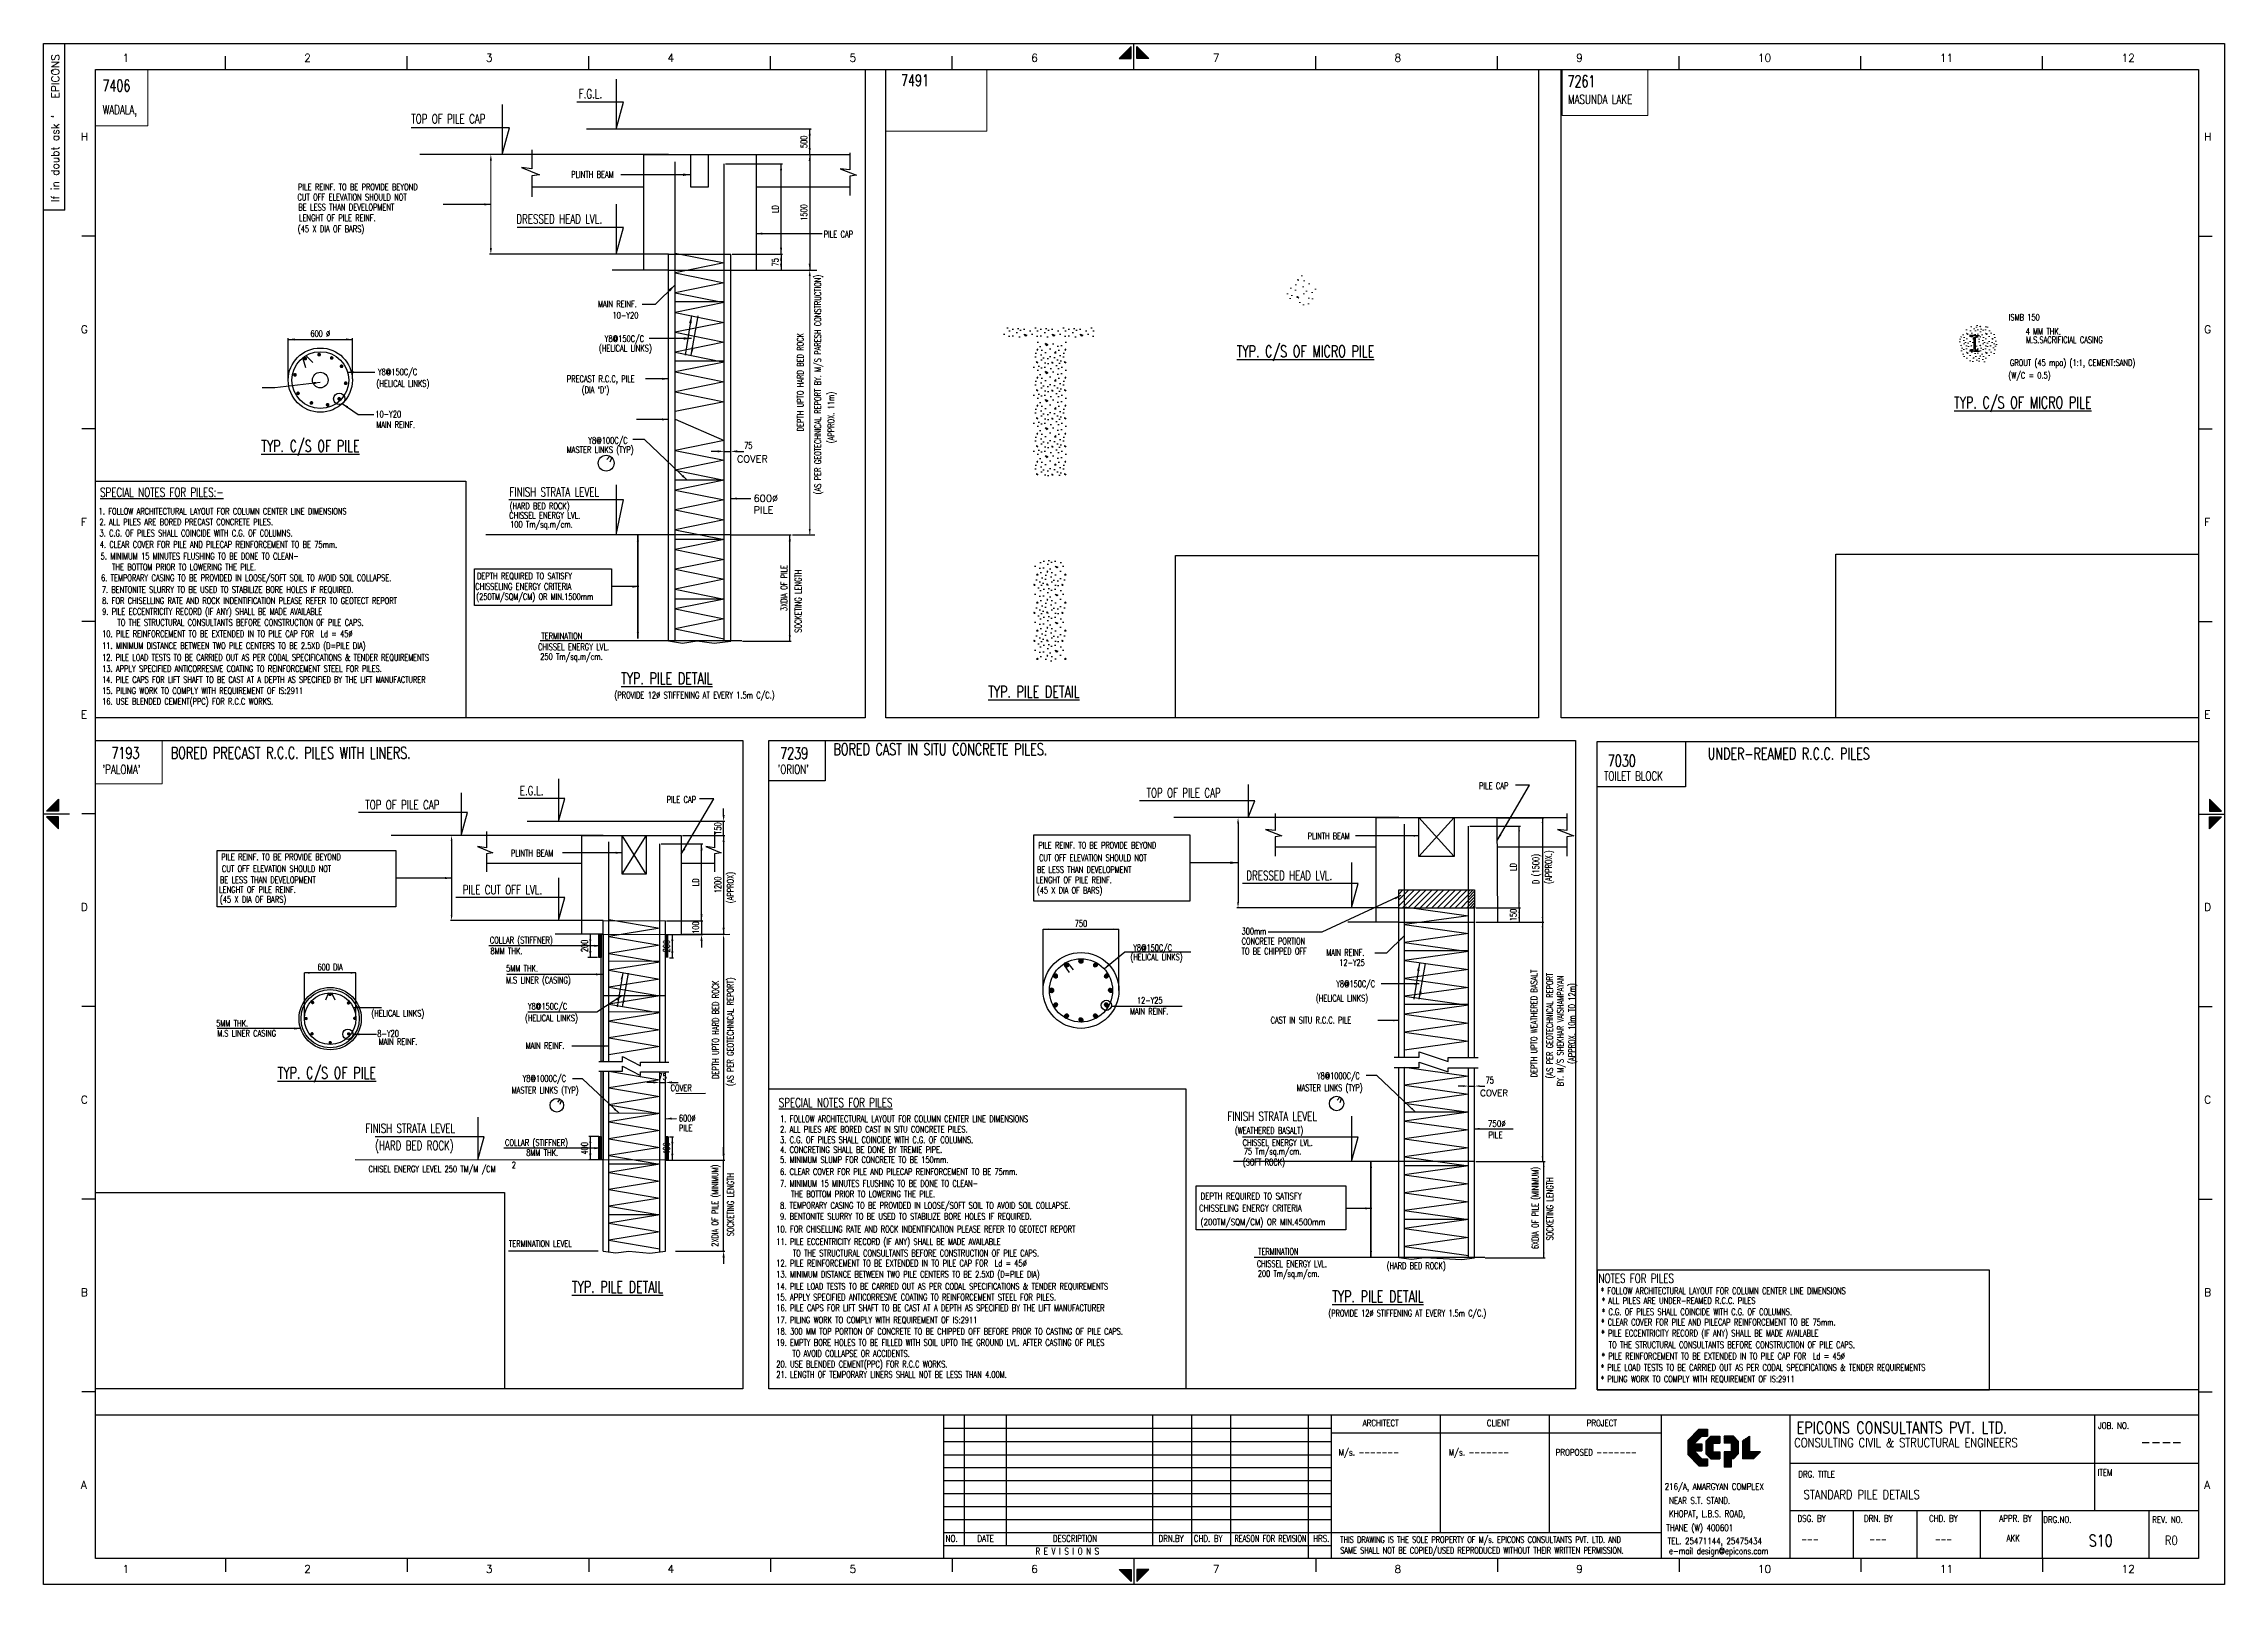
# Model space of a CAD drawing. Extents: x -93349148775 to 1048725102051, y -1180441401940 to 309370.
# Drawn here: x 246710 to 330810, y 25486 to 84886 of the extents above; entities that cross this region are included whole.
import ezdxf
from ezdxf.enums import TextEntityAlignment as Align
from ezdxf.lldxf.tags import DXFTag

# ---------------------------------------------------------------- set-up
doc = ezdxf.new("R2010")
doc.units = 0
doc.header["$LTSCALE"] = 400
doc.header["$MEASUREMENT"] = 0
for name, color, linetype in [('9', 4, 'Continuous'), ('BM', 1, 'Continuous'), ('COL', 1, 'Continuous'), ('COlUMN TEXT', 1, 'Continuous'), ('DIM', 5, 'Continuous'), ('DIM 1', 5, 'Continuous'), ('FRAME', 6, 'Continuous'), ('hat', 8, 'Continuous'), ('LAYER1', 1, 'Continuous'), ('LINE WORK', 4, 'Continuous'), ('LOGO', 1, 'Continuous'), ('other', 5, 'Continuous'), ('P1-HATCH', 211, 'Continuous'), ('pile', 2, 'Continuous'), ('PILES', 2, 'Continuous'), ('REIN F', 6, 'Continuous'), ('sheet', 1, 'Continuous'), ('SUB TITLE', 3, 'Continuous'), ('TABLE FRAME', 5, 'Continuous'), ('TEXT', 4, 'Continuous'), ('TEXT1', 2, 'Continuous'), ('TITLE', 6, 'Continuous'), ('WALL', 2, 'Continuous')]:
    doc.layers.add(name, color=color, linetype=linetype)
for name, color, linetype, lineweight in [('DIMENSIONS', 5, 'Continuous', 13), ('HATCH COLUMN', 8, 'Continuous', 9), ('WIN', 5, 'Continuous', 15)]:
    doc.layers.add(name, color=color, linetype=linetype, lineweight=lineweight)
doc.styles.add('D', font='romand.shx', dxfattribs={"height": 200})
doc.styles.add('ROMANS', font='romans.shx', dxfattribs={"width": 0.7, "height": 250})
tags = doc.linetypes.add('CENTER', pattern=[2, 1.25, -0.25, 0.25, -0.25]).pattern_tags.tags
tags[10:11] = [DXFTag(74, 4), DXFTag(75, 0), DXFTag(340, '0'), DXFTag(46, 1.0), DXFTag(50, 0.0), DXFTag(44, 0.0), DXFTag(45, 0.0)]
tags[8:9] = [DXFTag(74, 4), DXFTag(75, 0), DXFTag(340, '0'), DXFTag(46, 1.0), DXFTag(50, 0.0), DXFTag(44, 0.0), DXFTag(45, 0.0)]
tags[6:7] = [DXFTag(74, 4), DXFTag(75, 0), DXFTag(340, '0'), DXFTag(46, 1.0), DXFTag(50, 0.0), DXFTag(44, 0.0), DXFTag(45, 0.0)]
tags[4:5] = [DXFTag(74, 4), DXFTag(75, 0), DXFTag(340, '0'), DXFTag(46, 1.0), DXFTag(50, 0.0), DXFTag(44, 0.0), DXFTag(45, 0.0)]
tags = doc.linetypes.add('DASHED', pattern=[0.75, 0.5, -0.25]).pattern_tags.tags
tags[6:7] = [DXFTag(74, 4), DXFTag(75, 0), DXFTag(340, '0'), DXFTag(46, 1.0), DXFTag(50, 0.0), DXFTag(44, 0.0), DXFTag(45, 0.0)]
tags[4:5] = [DXFTag(74, 4), DXFTag(75, 0), DXFTag(340, '0'), DXFTag(46, 1.0), DXFTag(50, 0.0), DXFTag(44, 0.0), DXFTag(45, 0.0)]
tags = doc.linetypes.add('HIDDEN', pattern=[0.375, 0.25, -0.125]).pattern_tags.tags
tags[6:7] = [DXFTag(74, 4), DXFTag(75, 0), DXFTag(340, '0'), DXFTag(46, 1.0), DXFTag(50, 0.0), DXFTag(44, 0.0), DXFTag(45, 0.0)]
tags[4:5] = [DXFTag(74, 4), DXFTag(75, 0), DXFTag(340, '0'), DXFTag(46, 1.0), DXFTag(50, 0.0), DXFTag(44, 0.0), DXFTag(45, 0.0)]
doc.dimstyles.new('SHILPA', dxfattribs={"dimtxt": 335, "dimasz": 300, "dimexe": 50, "dimexo": 50, "dimgap": 50, "dimtad": 1, "dimdec": 0, "dimzin": 1, "dimdsep": 46, "dimtxsty": 'ROMANS', "dimsah": 1, "dimcen": 0, "dimclrd": 5, "dimclre": 5, "dimclrt": 2, "dimadec": 0, "dimazin": 0, "dimtfac": 1, "dimtdec": 0, "dimtix": 1, "dimtmove": 0, "dimatfit": 3, "dimfxl": 0, "dimfrac": 1, "dimtolj": 1, "dimtzin": 1, "dimarcsym": 0})
doc.dimstyles.new('T1', dxfattribs={"dimtxt": 250, "dimasz": 2, "dimexe": 1, "dimexo": 0.5, "dimgap": 1, "dimtad": 1, "dimdec": 0, "dimzin": 1, "dimdsep": 46, "dimtxsty": 'ROMANS', "dimcen": 0.09, "dimclrd": 5, "dimclre": 5, "dimclrt": 4, "dimadec": 0, "dimazin": 0, "dimtfac": 1, "dimtdec": 0, "dimtofl": 0, "dimtmove": 0, "dimatfit": 3, "dimfxl": 0, "dimtolj": 1, "dimtzin": 1, "dimarcsym": 0})
doc.dimstyles.new('YOGITA', dxfattribs={"dimtxt": 250, "dimasz": 250, "dimexe": 50, "dimexo": 50, "dimgap": 100, "dimtad": 1, "dimdec": 0, "dimzin": 1, "dimdsep": 46, "dimtxsty": 'ROMANS', "dimsah": 1, "dimcen": 0, "dimdle": 20, "dimclrd": 5, "dimclre": 5, "dimclrt": 4, "dimadec": 0, "dimazin": 0, "dimtfac": 1, "dimtdec": 0, "dimtix": 1, "dimtmove": 0, "dimatfit": 3, "dimfxl": 0, "dimtolj": 1, "dimtzin": 1, "dimarcsym": 0})

msp = doc.modelspace()

# ---------------------------------------------------------------- texts
at = {"layer": 'FRAME', "style": 'ROMANS'}
for s, p in [('EPICONS', (247312.4, 82770.8)), ("If in doubt ask `      '", (247304, 78772.6))]:
    msp.add_text(s, height=300, rotation=90, dxfattribs=at).set_placement(p)
at = {"layer": 'sheet', "style": 'ROMANS'}
for s, p in [('1', (249748.9, 84187.7)), ('2', (256757.2, 84187.7)), ('3', (263765.6, 84187.7)), ('4', (270773.9, 84187.7)), ('5', (277782.2, 84187.7)), ('6', (284790.6, 84187.7)), ('7', (291798.9, 84187.7)), ('8', (298807.2, 84187.7)), ('9', (305815.5, 84187.7)), ('10', (312823.9, 84187.7)), ('11', (319832.2, 84187.7)), ('12', (326840.5, 84187.7)), ('H', (248140.2, 81147.1)), ('H', (330027.4, 81147.1)), ('G', (248140.2, 73722.1)), ('G', (330027.4, 73722.1)), ('F', (248140.2, 66297.1)), ('F', (330027.4, 66297.1)), ('E', (248140.2, 58872.1)), ('E', (330027.4, 58872.1)), ('D', (248140.2, 51447.1)), ('D', (330027.4, 51447.1)), ('C', (248140.2, 44022.1)), ('C', (330027.4, 44022.1)), ('B', (248140.2, 36597.1)), ('B', (330027.4, 36597.1)), ('A', (248140.2, 29172.1)), ('A', (330027.4, 29172.1)), ('1', (249748.9, 25928)), ('2', (256757.2, 25928)), ('3', (263765.6, 25928)), ('4', (270773.9, 25928)), ('5', (277782.2, 25928)), ('6', (284790.6, 25928)), ('7', (291798.9, 25928)), ('8', (298807.2, 25928)), ('9', (305815.5, 25928)), ('10', (312823.9, 25928)), ('11', (319832.2, 25928)), ('12', (326840.5, 25928))]:
    msp.add_text(s, height=300, dxfattribs=at).set_placement(p)
at = {"layer": 'SUB TITLE'}
for s, height, style, width, p in [('WADALA,', 350, 'ROMANS', 0.7, (248991.1, 82168.8)), ('F.G.L.', 350, 'ROMANS', 0.7, (267347.4, 82774.7)), ('MASUNDA LAKE ', 350, 'ROMANS', 0.7, (305498.8, 82561)), ('TOP OF PILE CAP', 350, 'ROMANS', 0.7, (260892.5, 81812.2)), ('DRESSED HEAD LVL.', 350, 'ROMANS', 0.7, (264941, 77948.5)), ('%%USPECIAL NOTES FOR PILES:-', 350, 'ROMANS', 0.7, (248888.1, 67412.8)), ('FINISH STRATA LEVEL', 350, 'ROMANS', 0.7, (264678.1, 67422.1)), ("'PALOMA'", 350, 'ROMANS', 0.7, (248978.9, 56728.6)), (" 'ORION'", 350, 'ROMANS', 0.7, (274847.7, 56735.4)), ('TOILET BLOCK', 350, 'ROMANS', 0.7, (306887.6, 56475)), ('TOP OF PILE CAP', 350, 'ROMANS', 0.7, (259118.3, 55366.4)), ('E.G.L.', 350, 'ROMANS', 0.7, (265073.7, 55912.7)), ('TOP OF PILE CAP', 350, 'ROMANS', 0.7, (289247.4, 55827.8)), ('DRESSED HEAD LVL.', 350, 'ROMANS', 0.7, (293093.4, 52639.4)), ('PILE CUT OFF LVL.', 350, 'ROMANS', 0.7, (262872.6, 52089.7)), (' %%USPECIAL NOTES FOR PILES', 350, 'ROMANS', 0.7, (274895.2, 43884.2)), ('FINISH STRATA LEVEL', 350, 'ROMANS', 0.7, (259123.3, 42895.2)), ('FINISH STRATA LEVEL', 350, 'ROMANS', 0.7, (292364.2, 43355.3)), ('(HARD BED ROCK)', 350, 'ROMANS', 0.7, (259497.8, 42229)), (' NOTES FOR PILES', 350, 'ROMANS', 0.7, (306505.6, 37108.5)), (' CONSULTING CIVIL & STRUCTURAL ENGINEERS', 350, 'ROMANS', 0.8, (314028.9, 30774.6)), ('STANDARD PILE DETAILS', 350, 'ROMANS', 0.8, (314583.9, 28773.5)), ('R0', 350, 'ROMANS', 0.8, (328516.7, 27008.2)), ('R E V I S I O N S', 250, 'D', 0.8, (284962.3, 26640.2))]:
    msp.add_text(s, height=height, dxfattribs=dict(at, style=style, width=width)).set_placement(p)
at = {"layer": 'TEXT', "style": 'ROMANS'}
for s, width, p in [('PLINTH BEAM', 0.75, (267056.1, 79716.8)), ('CUT OFF ELEVATION SHOULD NOT', 0.75, (256500.6, 78842.7)), ('PILE REINF. TO BE PROVIDE BEYOND', 0.75, (256522.5, 79232.9)), ('BE LESS THAN DEVELOPMENT', 0.75, (256535.8, 78453.6)), ('LENGHT OF PILE REINF.', 0.75, (256557.8, 78043.3)), ('(45 X DIA OF BARS)', 0.75, (256512.9, 77617.9)), ('PILE CAP', 0.75, (276790.7, 77415.3)), ('MAIN REINF.', 0.75, (268091.1, 74722.2)), ('10-Y20', 0.75, (268648.8, 74288)), ('ISMB 150', 0.75, (322495.3, 74209.7)), ('(HELICAL LINKS)', 0.75, (268125.6, 73018.1)), ('Y8@150C/C', 0.75, (268348.8, 73385.4)), ('4 MM THK. ', 0.75, (323145, 73666)), ('M.S.SACRIFICIAL CASING', 0.75, (323162.4, 73340.5)), ('Y8@150C/C', 0.75, (259598.1, 72102.9)), ('GROUT (45 mpa) (1:1, CEMENT:SAND)', 0.75, (322539.8, 72458.4)), ('(HELICAL LINKS)', 0.75, (259546.1, 71657.4)), ('PRECAST R.C.C, PILE', 0.75, (266886, 71837)), ("(DIA `D')", 0.75, (267462.8, 71414.4)), ('(W/C = 0.5)', 0.75, (322479.4, 71971)), ('10-Y20', 0.75, (259502.6, 70477.6)), ('MAIN REINF.', 0.75, (259540, 70067.9)), ('MASTER LINKS (TYP)', 0.75, (266883.8, 69107.4)), ('Y8@100C/C', 0.75, (267714.1, 69462)), ('1. FOLLOW ARCHITECTURAL LAYOUT FOR COLUMN CENTER LINE DIMENSIONS', 0.75, (248832.5, 66730.6)), ('2. ALL PILES ARE BORED PRECAST CONCRETE PILES.', 0.75, (248863.7, 66320.4)), (' CHISSEL ENERGY LVL. ', 0.75, (264537.8, 66572.3)), ('(HARD BED ROCK)', 0.75, (264682.1, 66936.1)), ('100 Tm/sq.m/cm.', 0.75, (264701.1, 66226.5)), ('3. C.G. OF PILES SHALL COINCIDE WITH C.G. OF COLUMNS.', 0.75, (248864.8, 65890.4)), ('4. CLEAR COVER FOR PILE AND PILECAP REINFORCEMENT TO BE 75mm.', 0.75, (248878, 65451.5)), ('5. MINIMUM 15 MINUTES FLUSHING TO BE DONE TO CLEAN-', 0.75, (248909.4, 65001.3)), ('THE BOTTOM PRIOR TO LOWERING THE PILE.', 0.75, (249349.7, 64581.6)), ('6. TEMPORARY CASING TO BE PROVIDED IN LOOSE/SOFT SOIL TO AVOID SOIL COLLAPSE.', 0.75, (248924.6, 64166)), ('7. BENTONITE SLURRY TO BE USED TO STABILIZE BORE HOLES IF REQUIRED.', 0.75, (248953.7, 63712.7)), (' CHISSELING ENERGY CRITERIA', 0.75, (263227.7, 63832.5)), ('DEPTH REQUIRED TO SATISFY', 0.75, (263423.7, 64236.7)), ('8. FOR CHISELLING RATE AND ROCK INDENTIFICATION PLEASE REFER TO GEOTECT REPORT  ', 0.75, (248967.4, 63284.5)), ('9. PILE ECCENTRICITY RECORD (IF ANY) SHALL BE MADE AVAILABLE ', 0.75, (248968.5, 62865.6)), ('(250TM/SQM/CM) OR MIN.1500mm', 0.75, (263393.2, 63439)), ('10. PILE REINFORCEMENT TO BE EXTENDED IN TO PILE CAP FOR  Ld = 45%%C', 0.75, (248967.5, 62008.7)), ('TO THE STRUCTURAL CONSULTANTS BEFORE CONSTRUCTION OF PILE CAPS.', 0.75, (249555.9, 62446.5)), ('11. MINIMUM DISTANCE BETWEEN TWO PILE CENTERS TO BE 2.5XD (D=PILE DIA)', 0.75, (248966.9, 61549)), (' CHISSEL ENERGY LVL. ', 0.75, (265650.9, 61503.1)), ('250 Tm/sq.m/cm.', 0.75, (265863.2, 61126.8)), ('TERMINATION', 0.75, (265907.2, 61922)), ('12. PILE LOAD TESTS TO BE CARRIED OUT AS PER CODAL SPECIFICATIONS & TENDER REQUIREMENTS', 0.7, (248967.7, 61096)), ('13. APPLY SPECIFIED ANTICORRESIVE COATING TO REINFORCEMENT STEEL FOR PILES.', 0.75, (248967.4, 60662.6)), ('14. PILE CAPS FOR LIFT SHAFT TO BE CAST AT A DEPTH AS SPECIFIED BY THE LIFT MANUFACTURER', 0.7, (248968.2, 60240.1)), ('15. PILING WORK TO COMPLY WITH REQUIREMENT OF IS:2911', 0.75, (248965.5, 59814.1)), ('(PROVIDE 12%%C STIFFENING AT EVERY 1.5m C/C.)', 0.75, (268721.9, 59644.3)), ('16. USE BLENDED CEMENT(PPC) FOR R.C.C WORKS. ', 0.75, (248967.1, 59402.2)), ('PILE CAP', 0.75, (302064.7, 56146.6)), ('PILE CAP', 0.75, (270736.8, 55617.4)), ('PILE REINF. TO BE PROVIDE BEYOND', 0.7, (285072.8, 53856)), ('PLINTH BEAM', 0.7, (295461.1, 54210.8)), ('PILE REINF. TO BE PROVIDE BEYOND', 0.75, (253559.5, 53406.4)), ('CUT OFF ELEVATION SHOULD NOT', 0.75, (253586.4, 52949.9)), ('PLINTH BEAM', 0.75, (264729.6, 53551.7)), ('BE LESS THAN DEVELOPMENT', 0.7, (285015.8, 52916.6)), ('CUT OFF ELEVATION SHOULD NOT', 0.7, (285101.3, 53372.1)), ('LENGHT OF PILE REINF.', 0.75, (253478.8, 52144.2)), ('BE LESS THAN DEVELOPMENT', 0.75, (253505.7, 52520.2)), ('LENGHT OF PILE REINF.', 0.7, (284987.3, 52518)), ('(45 X DIA OF BARS)', 0.7, (285015.8, 52119.5)), ('(45 X DIA OF BARS)', 0.75, (253505.7, 51768.3)), ('COLLAR (STIFFNER)', 0.75, (263917.7, 50197.5)), ('300mm ', 0.7, (292912.8, 50543.4)), ('8MM THK.', 0.75, (263943.6, 49779.7)), ('(HELICAL LINKS)', 0.7, (288622.6, 49547.2)), ('Y8@150C/C', 0.7, (288729.8, 49901.9)), ('TO BE CHIPPED OFF', 0.7, (292912.8, 49772.5)), ('CONCRETE PORTION ', 0.7, (292912.8, 50158)), ('MAIN REINF.', 0.7, (296173.5, 49721.9)), ('5MM THK.', 0.75, (264546.8, 49108.7)), ('M.S LINER (CASING)', 0.75, (264539.6, 48656.5)), ('Y8@150C/C', 0.7, (296558.4, 48513)), ('12-Y25', 0.7, (296677.8, 49329.2)), ('Y8@150C/C', 0.75, (265385, 47645.5)), ('12-Y25', 0.7, (288877.2, 47874.6)), ('(HELICAL LINKS)', 0.7, (295776.7, 47960)), ('5MM THK.', 0.75, (253367.1, 46993.1)), ('(HELICAL LINKS)', 0.75, (259347.9, 47376.7)), ('(HELICAL LINKS)', 0.75, (265273.6, 47196.2)), ('MAIN REINF.', 0.7, (288611.7, 47452.4)), ('CAST IN SITU R.C.C. PILE', 0.7, (294029.6, 47113.9)), ('M.S LINER CASING', 0.75, (253403, 46605.1)), (' 8-Y20', 0.75, (259448.3, 46596.8)), ('MAIN REINF.', 0.75, (259627.9, 46285.5)), ('MAIN REINF.', 0.75, (265300.1, 46132)), ('MASTER LINKS (TYP)', 0.75, (264760.9, 44412.7)), ('Y8@1000C/C', 0.75, (265176.3, 44865.5)), ('COVER', 0.75, (270890.1, 44500.5)), ('MASTER LINKS (TYP)', 0.7, (295034.1, 44506.5)), ('Y8@1000C/C', 0.7, (295812.5, 44965.2)), ('600%%C', 0.75, (271209.4, 43334.5)), ('PILE', 0.75, (271209.4, 42953)), ('2. ALL PILES ARE BORED CAST IN SITU CONCRETE PILES.', 0.75, (275110.6, 42905)), ('1. FOLLOW ARCHITECTURAL LAYOUT FOR COLUMN CENTER LINE DIMENSIONS', 0.75, (275110.1, 43307)), ('(WEATHERED BASALT)', 0.7, (292653.4, 42860.6)), ('COLLAR (STIFFNER)', 0.75, (264503.5, 42392.7)), ('8MM THK.', 0.75, (265323.5, 42002.6)), ('4. CONCRETING SHALL BE DONE BY TREMIE PIPE.', 0.75, (275110.3, 42118.8)), ('3. C.G. OF PILES SHALL COINCIDE WITH C.G. OF COLUMNS.', 0.75, (275111.3, 42499.7)), (' CHISSEL ENERGY LVL. ', 0.7, (292825.1, 42389.8)), ('75 Tm/sq.m/cm.', 0.7, (292996.1, 42055.8)), ('CHISEL ENERGY LEVEL 250 TM/M /CM', 0.75, (259239.2, 41373.9)), ('2', 0.75, (264764.3, 41529.8)), ('5. MINIMUM SLUMP FOR CONCRETE TO BE 150mm.', 0.75, (275110, 41732.2)), ('6. CLEAR COVER FOR PILE AND PILECAP REINFORCEMENT TO BE 75mm.', 0.75, (275109.9, 41270.8)), ('(SOFT ROCK)', 0.7, (292959.4, 41639.5)), ('7. MINIMUM 15 MINUTES FLUSHING TO BE DONE TO CLEAN-', 0.75, (275110.4, 40818.3)), ('THE BOTTOM PRIOR TO LOWERING THE PILE.', 0.75, (275534.1, 40409.5)), ('9. BENTONITE SLURRY TO BE USED TO STABILIZE BORE HOLES IF REQUIRED.', 0.75, (275109.4, 39548.9)), ('8. TEMPORARY CASING TO BE PROVIDED IN LOOSE/SOFT SOIL TO AVOID SOIL COLLAPSE.', 0.75, (275110.4, 39970.8)), ('TERMINATION LEVEL ', 0.75, (264652.8, 38497)), ('10. FOR CHISELLING RATE AND ROCK INDENTIFICATION PLEASE REFER TO GEOTECT REPORT  ', 0.75, (274966.5, 39057.6)), ('11. PILE ECCENTRICITY RECORD (IF ANY) SHALL BE MADE AVAILABLE ', 0.75, (274967.3, 38573)), ('12. PILE REINFORCEMENT TO BE EXTENDED IN TO PILE CAP FOR  Ld = 45%%C', 0.75, (274966.6, 37742.8)), ('TO THE STRUCTURAL CONSULTANTS BEFORE CONSTRUCTION OF PILE CAPS.', 0.75, (275605, 38131.8)), (' CHISSEL ENERGY LVL. ', 0.7, (293370.9, 37721.3)), ('TERMINATION', 0.7, (293551.5, 38192.7)), ('(HARD BED ROCK)', 0.7, (298503.7, 37643.3)), ('13. MINIMUM DISTANCE BETWEEN TWO PILE CENTERS TO BE 2.5XD (D=PILE DIA)', 0.75, (274966.2, 37316.3)), ('14. PILE LOAD TESTS TO BE CARRIED OUT AS PER CODAL SPECIFICATIONS & TENDER REQUIREMENTS', 0.75, (274966.7, 36850.9)), ('200 Tm/sq.m/cm.', 0.7, (293537.9, 37341.7)), ('15. APPLY SPECIFIED ANTICORRESIVE COATING TO REINFORCEMENT STEEL FOR PILES.', 0.75, (274966.5, 36432.3)), ('16. PILE CAPS FOR LIFT SHAFT TO BE CAST AT A DEPTH AS SPECIFIED BY THE LIFT MANUFACTURER', 0.75, (274967, 36021.5)), ('* FOLLOW ARCHITECTURAL LAYOUT FOR COLUMN CENTER LINE DIMENSIONS', 0.75, (306760.6, 36675)), ('* ALL PILES ARE UNDER-REAMED R.C.C. PILES', 0.75, (306798.8, 36298.3)), ('17. PILING WORK TO COMPLY WITH REQUIREMENT OF IS:2911', 0.75, (274965.2, 35553.6)), ('18. 300 MM TOP PORTION OF CONCRETE TO BE CHIPPED OFF BEFORE PRIOR TO CASTING OF PILE CAPS.', 0.75, (274967.7, 35114.2)), ('(PROVIDE 12%%C STIFFENING AT EVERY 1.5m C/C.)', 0.7, (296256.3, 35816.1)), ('* CLEAR COVER FOR PILE AND PILECAP REINFORCEMENT TO BE 75mm.', 0.75, (306774.2, 35467.4)), ('* PILE ECCENTRICITY RECORD (IF ANY) SHALL BE MADE AVAILABLE ', 0.75, (306781.5, 35043.1)), ('* C.G. OF PILES SHALL COINCIDE WITH C.G. OF COLUMNS.', 0.75, (306800, 35868.8)), ('19. EMPTY BORE HOLES TO BE FILLED WITH SOIL UPTO THE GROUND LVL. AFTER CASTING OF PILES', 0.75, (274966.3, 34683.5)), (' TO AVOID COLLAPSE OR ACCIDENTS.', 0.75, (275458.9, 34260)), ('TO THE STRUCTURAL CONSULTANTS BEFORE CONSTRUCTION OF PILE CAPS.', 0.75, (307068.9, 34597.5)), ('20. USE BLENDED CEMENT(PPC) FOR R.C.C WORKS. ', 0.75, (274966.3, 33851.7)), ('21. LENGTH OF TEMPORARY LINERS SHALL NOT BE LESS THAN 4.00M.', 0.75, (274966.3, 33451.4)), ('* PILE LOAD TESTS TO BE CARRIED OUT AS PER CODAL SPECIFICATIONS & TENDER REQUIREMENTS', 0.75, (306760.3, 33721.3)), ('* PILE REINFORCEMENT TO BE EXTENDED IN TO PILE CAP FOR  Ld = 45%%C', 0.75, (306793.8, 34161.5)), ('* PILING WORK TO COMPLY WITH REQUIREMENT OF IS:2911', 0.75, (306758.3, 33277.9)), (' ARCHITECT', 0.8, (297442.1, 31583.6)), (' CLIENT', 0.8, (302231.5, 31579.8)), (' PROJECT', 0.8, (306081.6, 31579.8)), (' JOB. NO.', 0.8, (325803.6, 31480.4)), ('M/s. -------', 0.8, (296656.1, 30450.1)), ('M/s. -------', 0.8, (300901, 30450.1)), ('PROPOSED -------', 0.8, (305023.6, 30450.1)), (' DRG. TITLE', 0.8, (314240.6, 29606.5)), ('ITEM', 0.8, (325916.7, 29671.4)), (' 216/A, AMARGYAN COMPLEX', 0.8, (309089.3, 29130.5)), ('NEAR S.T. STAND.', 0.8, (309394.8, 28593.3)), (' THANE (W) 400601', 0.8, (309149, 27542.2)), ('KHOPAT, L.B.S. ROAD, ', 0.8, (309394.8, 28082.7)), (' DSG. BY', 0.8, (314208.5, 27901.1)), (' DRN. BY', 0.8, (316774.8, 27901.1)), (' CHD. BY', 0.8, (319283.7, 27901.1)), ('APPR. BY', 0.8, (322127.1, 27902.6)), (' DRG.NO.', 0.8, (323688.1, 27857.3)), ('  REV. NO.', 0.8, (327749.9, 27857.3)), ('NO.', 0.8, (281496.9, 27129.6)), ('DATE', 0.8, (282718.5, 27129.6)), ('DESCRIPTION', 0.8, (285631.5, 27129.6)), ('DRN.BY', 0.8, (289702.8, 27129.6)), ('CHD. BY', 0.8, (291067, 27129.6)), ('REASON FOR REVISION', 0.6, (292636.6, 27129.6)), ('HRS.', 0.8, (295668.3, 27129.6)), ('THIS DRAWING IS THE SOLE PROPERTY OF M/s. EPICONS CONSULTANTS PVT. LTD. AND', 0.7, (296713.9, 27085)), ('SAME SHALL NOT BE COPIED/USED REPRODUCED WITHOUT THEIR WRITTEN PERMISSION.', 0.7, (296713.9, 26671.1)), (' TEL. 25471144, 25475434', 0.8, (309205.9, 27031.5)), ('---', 0.8, (314491.8, 27095.7)), ('---', 0.8, (317120.6, 27095.7)), ('---', 0.8, (319645.4, 27095.7)), ('AKK', 0.8, (322410.5, 27142.3)), ('e-mail design@epicons.com', 0.8, (309387.9, 26647.6))]:
    msp.add_text(s, height=250, dxfattribs=dict(at, width=width)).set_placement(p)
at = {"layer": 'TEXT', "style": 'ROMANS', "width": 0.75}
for s, p in [('(AS PER GEOTECHNICAL REPORT BY. M/S PARESH CONSTRUCTION)', (276581.2, 71740.9)), ('DEPTH UPTO HARD BED ROCK', (275890.8, 71831.6)), ('(APPROX. 11m)', (277093.3, 70470.7)), ('SOCKETING LENGTH', (275810.4, 63390.8)), ('D (1500)', (304272.6, 53063.3)), ('(APPROX.)', (304765.4, 53138.3)), ('(APPROX)', (273211, 52348.7)), ('(AS PER GEOTECHNICAL REPORT)', (273211, 46789.4)), ('DEPTH UPTO WEATHERED BASALT', (304184.6, 47107.9)), ('(AS PER GEOTECHNICAL REPORT', (304808.9, 47026)), (' BY. M/S SHEKHAR VAISHAMPAYAN', (305218.3, 46760.1)), ('DEPTH UPTO HARD BED ROCK', (272622.1, 46866.7)), ('(APPROX. 10m TO 12m)', (305660.9, 47107.9)), ('SOCKETING LENGTH', (273196.5, 40125.2)), ('SOCKETING LENGTH', (304793.6, 39961.4))]:
    msp.add_text(s, height=250, rotation=90, dxfattribs=at).set_placement(p, align=Align.MIDDLE)
at = {"layer": 'TEXT', "style": 'ROMANS'}
for s, height, p in [('COVER', 275.9, (273446.9, 68731.5)), ('600%%C', 275.9, (274088.2, 67215)), ('PILE', 275.9, (274088.2, 66767.9)), ('COVER', 249.49, (302107.2, 44304.7))]:
    msp.add_text(s, height=height, dxfattribs=at).set_placement(p)
at = {"layer": 'TEXT', "color": 4, "style": 'ROMANS', "width": 0.8}
for s, height, p in [('750%%C', 250.01, (302411.3, 43124.2)), ('PILE', 250.01, (302421.9, 42688)), ('DEPTH REQUIRED TO SATISFY', 250.007, (291323.2, 40328.9)), (' CHISSELING ENERGY CRITERIA', 250.007, (291129.5, 39866.7)), ('(200TM/SQM/CM) OR MIN.4500mm', 250.007, (291323.3, 39331.4))]:
    msp.add_text(s, height=height, dxfattribs=at).set_placement(p)
at = {"layer": 'TITLE', "style": 'ROMANS'}
for s, width, p in [('7406', 0.7, (248976.7, 83044.8)), ('7491', 0.7, (279773.1, 83244.4)), ('7261', 0.7, (305476.5, 83206.4)), ('%%UTYP. C/S OF MICRO PILE', 0.7, (292719.7, 72798.5)), ('%%UTYP. C/S OF MICRO PILE', 0.7, (320384.7, 70824.7)), ('%%UTYP. C/S OF PILE', 0.7, (255104.4, 69147.7)), ('%%UTYP. PILE DETAIL', 0.7, (268981.4, 60191.9)), ('%%UTYP. PILE DETAIL', 0.7, (283137.6, 59672.8)), ('7193', 0.7, (249324.9, 57310.7)), ('BORED PRECAST R.C.C. PILES WITH LINERS.', 0.7, (251616.7, 57317.8)), ('7239', 0.7, (275111.9, 57305.7)), ('BORED CAST IN SITU CONCRETE PILES.', 0.7, (277168.7, 57457.1)), ('7030', 0.7, (307029.1, 57014.5)), ('UNDER-REAMED R.C.C. PILES', 0.7, (310882.1, 57285.5)), ('%%UTYP. C/S OF PILE', 0.7, (255735.3, 44980.2)), ('%%UTYP. PILE DETAIL', 0.7, (267083.4, 36728.1)), ('%%UTYP. PILE DETAIL', 0.7, (296405.1, 36363.1)), ('EPICONS CONSULTANTS PVT. LTD.', 0.8, (314313.6, 31307.7)), ('----', 0.8, (327573.5, 30757.4)), ('S10', 0.8, (325577.3, 26945.1))]:
    msp.add_text(s, height=450, dxfattribs=dict(at, width=width)).set_placement(p)

# ---------------------------------------------------------------- blocks, each defined once
blk = doc.blocks.new('MID')
at = {"layer": 'sheet', "color": 2}
for p, q in [((0, 0), (10, 0)), ((8.94, 1.07), (4.27, 5.74)), ((4.27, 5.74), (4.27, 1.07)), ((4.27, 1.07), (8.94, 1.07)), ((8.94, -1.07), (4.27, -5.74)), ((4.27, -1.07), (8.94, -1.07)), ((4.27, -5.74), (4.27, -1.07))]:
    blk.add_line(p, q, dxfattribs=at)
for points in [[(4.27, 5.74), (8.94, 1.07), (4.27, 1.07)], [(4.27, -5.74), (8.94, -1.07), (4.27, -1.07)]]:
    blk.add_solid(points, dxfattribs=at)
blk = doc.blocks.new('*X31')
at = {"color": 0}
for p, q in [((97343, 4906), (98027, 5590)), ((97343, 4924), (98009, 5590)), ((97343, 4942), (97991, 5590)), ((97343, 4959), (97974, 5590)), ((97343, 4977), (97956, 5590)), ((97343, 4995), (97938, 5590)), ((97343, 5012), (97921, 5590)), ((97343, 5030), (97903, 5590)), ((97343, 5048), (97885, 5590)), ((97343, 5065), (97868, 5590)), ((97343, 5083), (97850, 5590)), ((97343, 5101), (97832, 5590)), ((97343, 5118), (97815, 5590)), ((97343, 5136), (97797, 5590)), ((97343, 5154), (97779, 5590)), ((97343, 5171), (97762, 5590)), ((97343, 5189), (97744, 5590)), ((97343, 4889), (98043, 5589)), ((97343, 4871), (98043, 5571)), ((97343, 4853), (98043, 5553)), ((97847, 5340), (98043, 5536)), ((97865, 5340), (98043, 5518)), ((97883, 5340), (98043, 5500)), ((97900, 5340), (98043, 5483)), ((97918, 5340), (98043, 5465)), ((97936, 5340), (98043, 5447)), ((97343, 4694), (97714, 5065)), ((97343, 4712), (97696, 5065)), ((97343, 4730), (97678, 5065)), ((97343, 4747), (97661, 5065)), ((97343, 4765), (97643, 5065)), ((97343, 4783), (97625, 5065)), ((97343, 4800), (97608, 5065)), ((97343, 4818), (97590, 5065)), ((97343, 4836), (97572, 5065)), ((97350, 4683), (97732, 5065)), ((97359, 4674), (97749, 5065)), ((97367, 4666), (97767, 5065)), ((97376, 4657), (97785, 5065)), ((97385, 4648), (97802, 5065)), ((97394, 4639), (97820, 5065)), ((97403, 4630), (97579, 4807)), ((97412, 4621), (97588, 4798)), ((97420, 4613), (97597, 4789)), ((97429, 4604), (97606, 4781)), ((97438, 4595), (97615, 4772)), ((97447, 4586), (97624, 4763)), ((97456, 4577), (97633, 4754)), ((97465, 4568), (97641, 4745)), ((97473, 4560), (97650, 4736)), ((97482, 4551), (97659, 4728)), ((97491, 4542), (97668, 4719)), ((97500, 4533), (97677, 4710)), ((97509, 4524), (97686, 4701)), ((97518, 4515), (97694, 4692)), ((97526, 4507), (97703, 4683)), ((97535, 4498), (97712, 4674)), ((97588, 4815), (97838, 5065)), ((97605, 4815), (97843, 5053)), ((97623, 4815), (97843, 5035)), ((97641, 4815), (97843, 5017)), ((97658, 4815), (97843, 5000)), ((97676, 4815), (97843, 4982)), ((97694, 4815), (97843, 4964)), ((97711, 4815), (97843, 4947)), ((97729, 4815), (97843, 4929)), ((97747, 4815), (97843, 4911)), ((97764, 4815), (97843, 4894)), ((97782, 4815), (97843, 4876)), ((97800, 4815), (97843, 4858)), ((97817, 4815), (97843, 4841)), ((97835, 4815), (97843, 4823)), ((97953, 5340), (98043, 5430)), ((97971, 5340), (98043, 5412)), ((97989, 5340), (98043, 5394)), ((98007, 5340), (98043, 5377)), ((98024, 5340), (98043, 5359)), ((98042, 5340), (98043, 5341)), ((97544, 4489), (97721, 4666)), ((97553, 4480), (97730, 4657)), ((97562, 4471), (97739, 4648)), ((97571, 4462), (97747, 4639)), ((97579, 4454), (97756, 4630)), ((97588, 4445), (97765, 4621)), ((97597, 4436), (97774, 4613)), ((97606, 4427), (97783, 4604)), ((97615, 4418), (97792, 4595)), ((97624, 4409), (97800, 4586)), ((97633, 4400), (97809, 4577)), ((97641, 4392), (97818, 4568)), ((97650, 4383), (97827, 4560)), ((97659, 4374), (97836, 4551)), ((97668, 4365), (97845, 4542)), ((97677, 4356), (97861, 4540)), ((97686, 4347), (97878, 4540)), ((97694, 4339), (97896, 4540)), ((97703, 4330), (97914, 4540)), ((97712, 4321), (97931, 4540)), ((97721, 4312), (97949, 4540)), ((97730, 4303), (97967, 4540)), ((97739, 4294), (97984, 4540)), ((97752, 4290), (98002, 4540)), ((97770, 4290), (98020, 4540)), ((97787, 4290), (98037, 4540)), ((97805, 4290), (98043, 4528)), ((97823, 4290), (98043, 4510)), ((97840, 4290), (98043, 4493)), ((97858, 4290), (98043, 4475)), ((97876, 4290), (98043, 4457)), ((97893, 4290), (98043, 4440)), ((97911, 4290), (98043, 4422)), ((97929, 4290), (98043, 4404)), ((97946, 4290), (98043, 4387)), ((97964, 4290), (98043, 4369)), ((97982, 4290), (98043, 4351)), ((97999, 4290), (98043, 4334)), ((98017, 4290), (98043, 4316)), ((98035, 4290), (98043, 4298))]:
    blk.add_line(p, q, dxfattribs=at)
blk = doc.blocks.new('*D382')
at = {"layer": 'DEFPOINTS', "color": 5, "linetype": 'ByBlock'}
for p in [(256142, 71914), (258617, 71914)]:
    blk.add_point(p, dxfattribs=at)
at = {"layer": 'DIMENSIONS', "color": 5, "linetype": 'ByBlock', "lineweight": -2}
for p, q in [((256142, 71964), (256142, 73531)), ((256142, 73481), (258617, 73481)), ((258617, 71964), (258617, 73531)), ((256142, 71914), (256142, 71914))]:
    blk.add_line(p, q, dxfattribs=at)
at = {"layer": 'DIMENSIONS', "color": 5, "linetype": 'ByBlock'}
for points in [[(256142, 73481), (256392, 73439), (256392, 73522)], [(258617, 73481), (258367, 73439), (258367, 73522)]]:
    blk.add_solid(points, dxfattribs=at)
at = {"layer": 'DIMENSIONS', "color": 4, "linetype": 'ByBlock', "insert": (257379, 73706), "char_height": 250, "attachment_point": 5, "style": 'ROMANS'}
blk.add_mtext('600 %%C', dxfattribs=at)
blk = doc.blocks.new('*D392')
at = {"layer": 'DEFPOINTS', "color": 5, "linetype": 'ByBlock'}
for p in [(273954, 65950), (273609, 61843)]:
    blk.add_point(p, dxfattribs=at)
at = {"layer": 'LINE WORK', "color": 5, "linetype": 'ByBlock', "lineweight": -2}
for p, q in [((274004, 65950), (275536, 65950)), ((275486, 61843), (275486, 65950)), ((273609, 61843), (273609, 61843)), ((273659, 61843), (275536, 61843))]:
    blk.add_line(p, q, dxfattribs=at)
at = {"layer": 'LINE WORK', "color": 5, "linetype": 'ByBlock'}
for points in [[(275486, 65950), (275528, 65700), (275445, 65700)], [(275486, 61843), (275528, 62093), (275445, 62093)]]:
    blk.add_solid(points, dxfattribs=at)
at = {"layer": 'LINE WORK', "color": 4, "linetype": 'ByBlock', "insert": (275261, 63897), "char_height": 250, "attachment_point": 5, "rotation": 90, "style": 'ROMANS'}
blk.add_mtext('3XDIA OF PILE ', dxfattribs=at)
blk = doc.blocks.new('*D377')
at = {"layer": 'DEFPOINTS', "color": 5, "linetype": 'ByBlock'}
for p in [(274190, 80608), (274190, 76149)]:
    blk.add_point(p, dxfattribs=at)
at = {"layer": 'TEXT', "color": 5, "linetype": 'ByBlock', "lineweight": -2}
for p, q in [((274190, 80608), (274190, 80608)), ((274240, 80608), (276306, 80608)), ((276256, 80608), (276256, 76149)), ((274240, 76149), (276306, 76149))]:
    blk.add_line(p, q, dxfattribs=at)
at = {"layer": 'TEXT', "color": 5, "linetype": 'ByBlock'}
for points in [[(276256, 80608), (276214, 80358), (276297, 80358)], [(276256, 76149), (276214, 76399), (276297, 76399)]]:
    blk.add_solid(points, dxfattribs=at)
at = {"layer": 'TEXT', "color": 4, "linetype": 'ByBlock', "insert": (276031, 78379), "char_height": 250, "attachment_point": 5, "rotation": 90, "style": 'ROMANS'}
blk.add_mtext('1500', dxfattribs=at)
blk = doc.blocks.new('*D378')
at = {"layer": 'DEFPOINTS', "color": 5, "linetype": 'ByBlock'}
for p in [(272954, 80246), (273209, 76767)]:
    blk.add_point(p, dxfattribs=at)
at = {"layer": 'DIMENSIONS', "color": 5, "linetype": 'ByBlock', "lineweight": -2}
for p, q in [((273004, 80246), (275200, 80246)), ((275150, 76767), (275150, 80246)), ((273209, 76767), (273209, 76767)), ((273259, 76767), (275200, 76767))]:
    blk.add_line(p, q, dxfattribs=at)
at = {"layer": 'DIMENSIONS', "color": 5, "linetype": 'ByBlock'}
for points in [[(275150, 80246), (275191, 79996), (275108, 79996)], [(275150, 76767), (275191, 77017), (275108, 77017)]]:
    blk.add_solid(points, dxfattribs=at)
at = {"layer": 'DIMENSIONS', "color": 4, "linetype": 'ByBlock', "insert": (274925, 78507), "char_height": 250, "attachment_point": 5, "rotation": 90, "style": 'ROMANS'}
blk.add_mtext('LD', dxfattribs=at)
blk = doc.blocks.new('*D379')
at = {"layer": 'DEFPOINTS', "color": 5, "linetype": 'ByBlock'}
for p in [(272954, 68821), (273209, 68821)]:
    blk.add_point(p, dxfattribs=at)
at = {"layer": 'DIMENSIONS', "color": 5, "linetype": 'ByBlock', "lineweight": -2}
for p, q in [((272704, 69166), (272454, 69166)), ((272954, 68871), (272954, 69216)), ((272954, 69166), (273209, 69166)), ((273209, 68871), (273209, 69216)), ((273459, 69166), (273709, 69166))]:
    blk.add_line(p, q, dxfattribs=at)
at = {"layer": 'DIMENSIONS', "color": 5, "linetype": 'ByBlock'}
for points in [[(272954, 69166), (272704, 69124), (272704, 69207)], [(273209, 69166), (273459, 69124), (273459, 69207)]]:
    blk.add_solid(points, dxfattribs=at)
at = {"layer": 'DIMENSIONS', "color": 4, "linetype": 'ByBlock', "insert": (273885, 69391), "char_height": 250, "attachment_point": 5, "style": 'ROMANS'}
blk.add_mtext('75', dxfattribs=at)
blk = doc.blocks.new('*D380')
at = {"layer": 'DEFPOINTS', "color": 5, "linetype": 'ByBlock'}
for p in [(273209, 76767), (273209, 76149)]:
    blk.add_point(p, dxfattribs=at)
at = {"layer": 'DIMENSIONS', "color": 5, "linetype": 'ByBlock', "lineweight": -2}
for p, q in [((273209, 76767), (273209, 76767)), ((273259, 76767), (275200, 76767)), ((275150, 76767), (275150, 76149)), ((273259, 76149), (275200, 76149))]:
    blk.add_line(p, q, dxfattribs=at)
at = {"layer": 'DIMENSIONS', "color": 5, "linetype": 'ByBlock'}
for points in [[(275150, 76767), (275108, 76517), (275191, 76517)], [(275150, 76149), (275108, 76399), (275191, 76399)]]:
    blk.add_solid(points, dxfattribs=at)
at = {"layer": 'DIMENSIONS', "color": 4, "linetype": 'ByBlock', "insert": (274925, 76458), "char_height": 250, "attachment_point": 5, "rotation": 90, "style": 'ROMANS'}
blk.add_mtext('75', dxfattribs=at)
blk = doc.blocks.new('*D381')
at = {"layer": 'DEFPOINTS', "color": 5, "linetype": 'ByBlock'}
for p in [(276245, 81587), (274215, 80608)]:
    blk.add_point(p, dxfattribs=at)
at = {"layer": 'DIMENSIONS', "color": 5, "linetype": 'ByBlock', "lineweight": -2}
for p, q in [((276256, 80608), (276256, 81587)), ((276295, 81587), (276306, 81587)), ((274215, 80608), (274215, 80608)), ((274265, 80608), (276306, 80608))]:
    blk.add_line(p, q, dxfattribs=at)
at = {"layer": 'DIMENSIONS', "color": 5, "linetype": 'ByBlock'}
for points in [[(276256, 81587), (276297, 81337), (276214, 81337)], [(276256, 80608), (276297, 80858), (276214, 80858)]]:
    blk.add_solid(points, dxfattribs=at)
at = {"layer": 'DIMENSIONS', "color": 4, "linetype": 'ByBlock', "insert": (276031, 81098), "char_height": 250, "attachment_point": 5, "rotation": 90, "style": 'ROMANS'}
blk.add_mtext('500', dxfattribs=at)
blk = doc.blocks.new('*D383')
at = {"layer": 'DEFPOINTS', "color": 5, "linetype": 'ByBlock'}
for p in [(270687, 51067), (270687, 50541)]:
    blk.add_point(p, dxfattribs=at)
at = {"layer": 'other', "color": 5, "linetype": 'ByBlock', "lineweight": -2}
for p, q in [((272082, 51317), (272082, 51567)), ((270737, 51067), (272132, 51067)), ((270737, 50541), (272132, 50541)), ((272082, 51067), (272082, 50541)), ((272082, 50291), (272082, 50041))]:
    blk.add_line(p, q, dxfattribs=at)
at = {"layer": 'other', "color": 5, "linetype": 'ByBlock'}
for points in [[(272082, 51067), (272040, 51317), (272124, 51317)], [(272082, 50541), (272040, 50291), (272124, 50291)]]:
    blk.add_solid(points, dxfattribs=at)
at = {"layer": 'other', "color": 4, "linetype": 'ByBlock', "insert": (271857, 50804), "char_height": 250, "attachment_point": 5, "rotation": 90, "style": 'ROMANS'}
blk.add_mtext('100', dxfattribs=at)
blk = doc.blocks.new('*D384')
at = {"layer": 'DEFPOINTS', "color": 5, "linetype": 'ByBlock'}
for p in [(270470, 54035), (270687, 51067)]:
    blk.add_point(p, dxfattribs=at)
at = {"layer": 'pile', "color": 5, "linetype": 'ByBlock', "lineweight": -2}
for p, q in [((270520, 54035), (272132, 54035)), ((272082, 51067), (272082, 54035)), ((270687, 51067), (270687, 51067)), ((270737, 51067), (272132, 51067))]:
    blk.add_line(p, q, dxfattribs=at)
at = {"layer": 'pile', "color": 5, "linetype": 'ByBlock'}
for points in [[(272082, 54035), (272124, 53785), (272040, 53785)], [(272082, 51067), (272124, 51317), (272040, 51317)]]:
    blk.add_solid(points, dxfattribs=at)
at = {"layer": 'pile', "color": 4, "linetype": 'ByBlock', "insert": (271857, 52551), "char_height": 250, "attachment_point": 5, "rotation": 90, "style": 'ROMANS'}
blk.add_mtext('LD', dxfattribs=at)
blk = doc.blocks.new('*D355')
at = {"layer": 'DEFPOINTS', "color": 5, "linetype": 'ByBlock'}
for p in [(271297, 54353), (271297, 50550)]:
    blk.add_point(p, dxfattribs=at)
at = {"layer": 'TEXT', "color": 5, "linetype": 'ByBlock', "lineweight": -2}
for p, q in [((271297, 54353), (271297, 54353)), ((271347, 54353), (272983, 54353)), ((272933, 54353), (272933, 50550)), ((271347, 50550), (272983, 50550))]:
    blk.add_line(p, q, dxfattribs=at)
at = {"layer": 'TEXT', "color": 5, "linetype": 'ByBlock'}
for points in [[(272933, 54353), (272892, 54103), (272975, 54103)], [(272933, 50550), (272892, 50800), (272975, 50800)]]:
    blk.add_solid(points, dxfattribs=at)
at = {"layer": 'TEXT', "color": 4, "linetype": 'ByBlock', "insert": (272708, 52452), "char_height": 250, "attachment_point": 5, "rotation": 90, "style": 'ROMANS'}
blk.add_mtext('1200', dxfattribs=at)
blk = doc.blocks.new('*D385')
at = {"layer": 'DEFPOINTS', "color": 5, "linetype": 'ByBlock'}
for p in [(270470, 44289), (270687, 44289)]:
    blk.add_point(p, dxfattribs=at)
at = {"layer": 'other', "color": 5, "linetype": 'ByBlock', "lineweight": -2}
for p, q in [((270220, 44837), (269970, 44837)), ((270470, 44339), (270470, 44887)), ((270470, 44837), (270687, 44837)), ((270687, 44339), (270687, 44887)), ((270937, 44837), (271187, 44837))]:
    blk.add_line(p, q, dxfattribs=at)
at = {"layer": 'other', "color": 5, "linetype": 'ByBlock'}
for points in [[(270470, 44837), (270220, 44795), (270220, 44879)], [(270687, 44837), (270937, 44795), (270937, 44879)]]:
    blk.add_solid(points, dxfattribs=at)
at = {"layer": 'other', "color": 4, "linetype": 'ByBlock', "insert": (270578, 45062), "char_height": 250, "attachment_point": 5, "style": 'ROMANS'}
blk.add_mtext('75', dxfattribs=at)
blk = doc.blocks.new('*D386')
at = {"layer": 'COL', "color": 5, "linetype": 'ByBlock', "lineweight": -2}
for p, q in [((272933, 42088), (272933, 42338)), ((270671, 41838), (272983, 41838)), ((272933, 38337), (272933, 41838)), ((271078, 38337), (272983, 38337)), ((272933, 38087), (272933, 37837))]:
    blk.add_line(p, q, dxfattribs=at)
at = {"layer": 'COL', "color": 5, "linetype": 'ByBlock'}
for points in [[(272933, 41838), (272975, 42088), (272892, 42088)], [(272933, 38337), (272975, 38087), (272892, 38087)]]:
    blk.add_solid(points, dxfattribs=at)
at = {"layer": 'DEFPOINTS', "color": 5, "linetype": 'ByBlock'}
for p in [(270621, 41838), (271028, 38337)]:
    blk.add_point(p, dxfattribs=at)
at = {"layer": 'COL', "color": 4, "linetype": 'ByBlock', "insert": (272643, 40087), "char_height": 250, "attachment_point": 5, "rotation": 90, "style": 'ROMANS'}
blk.add_mtext('2XDIA OF PILE (MINIMUM)', dxfattribs=at)
blk = doc.blocks.new('*D356')
at = {"layer": 'DEFPOINTS', "color": 5, "linetype": 'ByBlock'}
for p in [(272925, 54900), (271297, 54353)]:
    blk.add_point(p, dxfattribs=at)
at = {"layer": 'other', "color": 5, "linetype": 'ByBlock', "lineweight": -2}
for p, q in [((272933, 55150), (272933, 55400)), ((272933, 54353), (272933, 54900)), ((272975, 54900), (272983, 54900)), ((271347, 54353), (272983, 54353)), ((272933, 54103), (272933, 53853))]:
    blk.add_line(p, q, dxfattribs=at)
at = {"layer": 'other', "color": 5, "linetype": 'ByBlock'}
for points in [[(272933, 54900), (272975, 55150), (272892, 55150)], [(272933, 54353), (272975, 54103), (272892, 54103)]]:
    blk.add_solid(points, dxfattribs=at)
at = {"layer": 'other', "color": 4, "linetype": 'ByBlock', "insert": (272708, 54627), "char_height": 250, "attachment_point": 5, "rotation": 90, "style": 'ROMANS'}
blk.add_mtext('150', dxfattribs=at)
blk = doc.blocks.new('*D387')
at = {"layer": 'DEFPOINTS', "color": 5, "linetype": 'ByBlock'}
for p in [(270799, 50541), (270799, 49641)]:
    blk.add_point(p, dxfattribs=at)
at = {"layer": 'other', "color": 5, "linetype": 'ByBlock', "lineweight": -2}
for p, q in [((270799, 50541), (270799, 50541)), ((270849, 50541), (271005, 50541)), ((270955, 50541), (270955, 49641)), ((270849, 49641), (271005, 49641))]:
    blk.add_line(p, q, dxfattribs=at)
at = {"layer": 'other', "color": 5, "linetype": 'ByBlock'}
for points in [[(270955, 50541), (270913, 50291), (270996, 50291)], [(270955, 49641), (270913, 49891), (270996, 49891)]]:
    blk.add_solid(points, dxfattribs=at)
at = {"layer": 'other', "color": 4, "linetype": 'ByBlock', "insert": (270730, 50091), "char_height": 250, "attachment_point": 5, "rotation": 90, "style": 'ROMANS'}
blk.add_mtext('200', dxfattribs=at)
blk = doc.blocks.new('*D357')
at = {"layer": 'DEFPOINTS', "color": 5, "linetype": 'ByBlock'}
for p in [(268175, 50550), (268175, 49650)]:
    blk.add_point(p, dxfattribs=at)
at = {"layer": 'other', "color": 5, "linetype": 'ByBlock', "lineweight": -2}
for p, q in [((268075, 50550), (267691, 50550)), ((267791, 50550), (267791, 49650)), ((268175, 50550), (268175, 50550)), ((268075, 49650), (267691, 49650))]:
    blk.add_line(p, q, dxfattribs=at)
at = {"layer": 'other', "color": 5, "linetype": 'ByBlock'}
for points in [[(267791, 50550), (267750, 50300), (267833, 50300)], [(267791, 49650), (267750, 49900), (267833, 49900)]]:
    blk.add_solid(points, dxfattribs=at)
at = {"layer": 'other', "color": 4, "linetype": 'ByBlock', "insert": (267566, 50100), "char_height": 250, "attachment_point": 5, "rotation": 90, "style": 'ROMANS'}
blk.add_mtext('200', dxfattribs=at)
blk = doc.blocks.new('*D358')
at = {"layer": 'DEFPOINTS', "color": 5, "linetype": 'ByBlock'}
for p in [(268175, 42750), (268175, 41850)]:
    blk.add_point(p, dxfattribs=at)
at = {"layer": 'other', "color": 5, "linetype": 'ByBlock', "lineweight": -2}
for p, q in [((268125, 42750), (267741, 42750)), ((267791, 42750), (267791, 41850)), ((268175, 42750), (268175, 42750)), ((268125, 41850), (267741, 41850))]:
    blk.add_line(p, q, dxfattribs=at)
at = {"layer": 'other', "color": 5, "linetype": 'ByBlock'}
for points in [[(267791, 42750), (267750, 42500), (267833, 42500)], [(267791, 41850), (267750, 42100), (267833, 42100)]]:
    blk.add_solid(points, dxfattribs=at)
at = {"layer": 'other', "color": 4, "linetype": 'ByBlock', "insert": (267566, 42300), "char_height": 250, "attachment_point": 5, "rotation": 90, "style": 'ROMANS'}
blk.add_mtext('400', dxfattribs=at)
blk = doc.blocks.new('*D388')
at = {"layer": 'DEFPOINTS', "color": 5, "linetype": 'ByBlock'}
for p in [(270799, 42741), (270799, 41841)]:
    blk.add_point(p, dxfattribs=at)
at = {"layer": 'other', "color": 5, "linetype": 'ByBlock', "lineweight": -2}
for p, q in [((270799, 42741), (270799, 42741)), ((270849, 42741), (271005, 42741)), ((270955, 42741), (270955, 41841)), ((270849, 41841), (271005, 41841))]:
    blk.add_line(p, q, dxfattribs=at)
at = {"layer": 'other', "color": 5, "linetype": 'ByBlock'}
for points in [[(270955, 42741), (270913, 42491), (270996, 42491)], [(270955, 41841), (270913, 42091), (270996, 42091)]]:
    blk.add_solid(points, dxfattribs=at)
at = {"layer": 'other', "color": 4, "linetype": 'ByBlock', "insert": (270730, 42291), "char_height": 250, "attachment_point": 5, "rotation": 90, "style": 'ROMANS'}
blk.add_mtext('400', dxfattribs=at)
blk = doc.blocks.new('*D395')
at = {"layer": 'DEFPOINTS', "color": 5, "linetype": 'ByBlock'}
for p in [(302757, 55044), (302780, 51012)]:
    blk.add_point(p, dxfattribs=at)
at = {"layer": 'HATCH COLUMN', "color": 5, "linetype": 'ByBlock', "lineweight": -2}
for p, q in [((302757, 55044), (302757, 55044)), ((302807, 55044), (304565, 55044)), ((304515, 55044), (304515, 51012)), ((302830, 51012), (304565, 51012))]:
    blk.add_line(p, q, dxfattribs=at)
at = {"layer": 'HATCH COLUMN', "color": 5, "linetype": 'ByBlock'}
for points in [[(304515, 55044), (304481, 54844), (304548, 54844)], [(304515, 51012), (304481, 51212), (304548, 51212)]]:
    blk.add_solid(points, dxfattribs=at)
at = {"layer": 'HATCH COLUMN', "color": 4, "linetype": 'ByBlock', "insert": (304402, 53028), "char_height": 250, "attachment_point": 5, "rotation": 90, "style": 'ROMANS'}
blk.add_mtext('.', dxfattribs=at)
blk = doc.blocks.new('*D396')
at = {"layer": 'DEFPOINTS', "color": 5, "linetype": 'ByBlock'}
for p in [(301661, 54717), (301892, 51571)]:
    blk.add_point(p, dxfattribs=at)
at = {"layer": 'HATCH COLUMN', "color": 5, "linetype": 'ByBlock', "lineweight": -2}
for p, q in [((301711, 54717), (303662, 54717)), ((303612, 51571), (303612, 54717)), ((301892, 51571), (301892, 51571)), ((301942, 51571), (303662, 51571))]:
    blk.add_line(p, q, dxfattribs=at)
at = {"layer": 'HATCH COLUMN', "color": 5, "linetype": 'ByBlock'}
for points in [[(303612, 54717), (303645, 54517), (303579, 54517)], [(303612, 51571), (303645, 51771), (303579, 51771)]]:
    blk.add_solid(points, dxfattribs=at)
at = {"layer": 'HATCH COLUMN', "color": 4, "linetype": 'ByBlock', "insert": (303387, 53144), "char_height": 250, "attachment_point": 5, "rotation": 90, "style": 'ROMANS'}
blk.add_mtext('LD', dxfattribs=at)
blk = doc.blocks.new('*D397')
at = {"layer": 'DEFPOINTS', "color": 5, "linetype": 'ByBlock'}
for p in [(301892, 41790), (302253, 38075)]:
    blk.add_point(p, dxfattribs=at)
at = {"layer": 'TEXT', "color": 5, "linetype": 'ByBlock', "lineweight": -2}
for p, q in [((301942, 41790), (304612, 41790)), ((304562, 38075), (304562, 41790)), ((302253, 38075), (302253, 38075)), ((302303, 38075), (304612, 38075))]:
    blk.add_line(p, q, dxfattribs=at)
at = {"layer": 'TEXT', "color": 5, "linetype": 'ByBlock'}
for points in [[(304562, 41790), (304595, 41590), (304529, 41590)], [(304562, 38075), (304595, 38275), (304529, 38275)]]:
    blk.add_solid(points, dxfattribs=at)
at = {"layer": 'TEXT', "color": 4, "linetype": 'ByBlock', "insert": (304272, 39933), "char_height": 250, "attachment_point": 5, "rotation": 90, "style": 'ROMANS'}
blk.add_mtext(' 6XDIA OF PILE (MINIMUM)', dxfattribs=at)
blk = doc.blocks.new('*D398')
at = {"layer": 'DEFPOINTS', "color": 5, "linetype": 'ByBlock'}
for p in [(301661, 44385), (301892, 44385)]:
    blk.add_point(p, dxfattribs=at)
at = {"layer": 'HATCH COLUMN', "color": 5, "linetype": 'ByBlock', "lineweight": -2}
for p, q in [((301461, 44697), (301261, 44697)), ((301661, 44435), (301661, 44747)), ((301661, 44697), (301892, 44697)), ((301892, 44435), (301892, 44747)), ((302092, 44697), (302292, 44697))]:
    blk.add_line(p, q, dxfattribs=at)
at = {"layer": 'HATCH COLUMN', "color": 5, "linetype": 'ByBlock'}
for points in [[(301661, 44697), (301461, 44664), (301461, 44730)], [(301892, 44697), (302092, 44664), (302092, 44730)]]:
    blk.add_solid(points, dxfattribs=at)
at = {"layer": 'HATCH COLUMN', "color": 4, "linetype": 'ByBlock', "insert": (302479, 44922), "char_height": 250, "attachment_point": 5, "style": 'ROMANS'}
blk.add_mtext('75', dxfattribs=at)
blk = doc.blocks.new('*D399')
at = {"layer": 'DEFPOINTS', "color": 5, "linetype": 'ByBlock'}
for p in [(301892, 51571), (301892, 51012)]:
    blk.add_point(p, dxfattribs=at)
at = {"layer": 'HATCH COLUMN', "color": 5, "linetype": 'ByBlock', "lineweight": -2}
for p, q in [((301892, 51571), (301892, 51571)), ((301942, 51571), (303662, 51571)), ((303612, 51571), (303612, 51012)), ((301942, 51012), (303662, 51012))]:
    blk.add_line(p, q, dxfattribs=at)
at = {"layer": 'HATCH COLUMN', "color": 5, "linetype": 'ByBlock'}
for points in [[(303612, 51571), (303579, 51371), (303645, 51371)], [(303612, 51012), (303579, 51212), (303645, 51212)]]:
    blk.add_solid(points, dxfattribs=at)
at = {"layer": 'HATCH COLUMN', "color": 4, "linetype": 'ByBlock', "insert": (303387, 51292), "char_height": 250, "attachment_point": 5, "rotation": 90, "style": 'ROMANS'}
blk.add_mtext('150', dxfattribs=at)
blk = doc.blocks.new('*D400')
at = {"layer": 'DEFPOINTS', "color": 5, "linetype": 'ByBlock'}
for p in [(301892, 51012), (301892, 41790)]:
    blk.add_point(p, dxfattribs=at)
at = {"layer": 'HATCH COLUMN', "color": 5, "linetype": 'ByBlock', "lineweight": -2}
for p, q in [((301892, 51012), (301892, 51012)), ((301942, 51012), (304565, 51012)), ((304515, 51012), (304515, 41790)), ((301942, 41790), (304565, 41790))]:
    blk.add_line(p, q, dxfattribs=at)
at = {"layer": 'HATCH COLUMN', "color": 5, "linetype": 'ByBlock'}
for points in [[(304515, 51012), (304481, 50812), (304548, 50812)], [(304515, 41790), (304481, 41990), (304548, 41990)]]:
    blk.add_solid(points, dxfattribs=at)
at = {"layer": 'HATCH COLUMN', "color": 4, "linetype": 'ByBlock', "insert": (304402, 46401), "char_height": 250, "attachment_point": 5, "rotation": 90, "style": 'ROMANS'}
blk.add_mtext('.', dxfattribs=at)
blk = doc.blocks.new('*D394')
at = {"layer": 'DEFPOINTS', "color": 5, "linetype": 'ByBlock'}
for p in [(285254, 48384), (288179, 48384)]:
    blk.add_point(p, dxfattribs=at)
at = {"layer": 'sheet', "color": 5, "linetype": 'ByBlock', "lineweight": -2}
for p, q in [((285254, 48384), (285254, 50741)), ((285254, 50740), (288179, 50740)), ((288179, 48384), (288179, 50741))]:
    blk.add_line(p, q, dxfattribs=at)
at = {"layer": 'sheet', "color": 5, "linetype": 'ByBlock'}
for points in [[(285254, 50740), (285454, 50707), (285454, 50773)], [(288179, 50740), (287979, 50707), (287979, 50773)]]:
    blk.add_solid(points, dxfattribs=at)
at = {"layer": 'sheet', "color": 4, "linetype": 'ByBlock', "insert": (286716, 50965), "char_height": 250, "attachment_point": 5, "style": 'ROMANS'}
blk.add_mtext('750', dxfattribs=at)
blk = doc.blocks.new('*D393')
at = {"layer": 'DEFPOINTS', "color": 5, "linetype": 'ByBlock'}
for p in [(256765, 47296), (258755, 47296)]:
    blk.add_point(p, dxfattribs=at)
at = {"layer": 'sheet', "color": 5, "linetype": 'ByBlock', "lineweight": -2}
for p, q in [((256765, 47296), (256765, 49060)), ((258755, 49059), (256765, 49059)), ((258755, 47296), (258755, 49060))]:
    blk.add_line(p, q, dxfattribs=at)
at = {"layer": 'sheet', "color": 5, "linetype": 'ByBlock'}
for points in [[(256765, 49059), (256965, 49093), (256965, 49026)], [(258755, 49059), (258555, 49093), (258555, 49026)]]:
    blk.add_solid(points, dxfattribs=at)
at = {"layer": 'sheet', "color": 4, "linetype": 'ByBlock', "insert": (257760, 49284), "char_height": 250, "attachment_point": 5, "style": 'ROMANS'}
blk.add_mtext('600 DIA', dxfattribs=at)

# ---------------------------------------------------------------- dimensions: what is measured, and where the dimension line sits
at = {"layer": 'COL', "color": 8, "linetype": 'Continuous'}
dim = msp.add_linear_dim(base=(272933.3, 41837.6), p1=(271028, 38336.8), p2=(270621.1, 41837.6), angle=90, text='2XDIA OF PILE (MINIMUM)', dimstyle='YOGITA', override={"dimfrac": 1}, dxfattribs=at)
dim.commit()
dim.dimension.update_dxf_attribs({"geometry": '*D386', "text_midpoint": (272643.3, 40087.2)})
at = {"layer": 'DIMENSIONS', "linetype": 'Continuous'}
for base, p1, p2, angle, text, picture, middle in [((276255.7, 81587.2), (274215.4, 80608.1), (276245.4, 81587.2), 90, '500', '*D381', (276030.7, 81097.7)), ((275149.7, 80246.2), (273208.7, 76766.9), (272954.1, 80246.2), 270, 'LD', '*D378', (274924.7, 78506.5))]:
    dim = msp.add_linear_dim(base=base, p1=p1, p2=p2, angle=angle, text=text, dimstyle='YOGITA', dxfattribs=at)
    dim.commit()
    dim.dimension.update_dxf_attribs({"geometry": picture, "text_midpoint": middle})
dim = msp.add_linear_dim(base=(275149.7, 76149.4), p1=(273208.7, 76766.9), p2=(273208.7, 76149.4), angle=90, text='75', dimstyle='YOGITA', dxfattribs=at)
dim.commit()
dim.dimension.update_dxf_attribs({"geometry": '*D380', "text_midpoint": (274924.7, 76458.1), "dimtype": 160})
dim = msp.add_linear_dim(base=(258616.8, 73480.7), p1=(256142, 71913.8), p2=(258616.8, 71913.8), text='600 %%C', dimstyle='YOGITA', dxfattribs=at)
dim.commit()
dim.dimension.update_dxf_attribs({"geometry": '*D382', "text_midpoint": (257379.4, 73705.7)})
dim = msp.add_linear_dim(base=(273208.7, 69165.6), p1=(272954.1, 68820.6), p2=(273208.7, 68820.6), text='75', dimstyle='YOGITA', dxfattribs=at)
dim.commit()
dim.dimension.update_dxf_attribs({"geometry": '*D379', "text_midpoint": (273884.8, 69390.6), "dimtype": 160})
at = {"layer": 'HATCH COLUMN'}
for base, p1, p2, angle, text, picture, middle in [((303612.1, 54717.1), (301891.8, 51570.8), (301661.5, 54717.1), 270, 'LD', '*D396', (303387.1, 53144)), ((304514.5, 51012.5), (302757, 55044.4), (302779.5, 51012.5), 90, '.', '*D395', (304402, 53028.4)), ((304514.5, 41789.7), (301891.8, 51012.5), (301891.8, 41789.7), 90, '.', '*D400', (304402, 46401.1))]:
    dim = msp.add_linear_dim(base=base, p1=p1, p2=p2, angle=angle, text=text, dimstyle='YOGITA', override={"dimasz": 200, "dimfrac": 0}, dxfattribs=at)
    dim.commit()
    dim.dimension.update_dxf_attribs({"geometry": picture, "text_midpoint": middle})
dim = msp.add_linear_dim(base=(303612.1, 51012.5), p1=(301891.8, 51570.8), p2=(301891.8, 51012.5), angle=90, text='150', dimstyle='YOGITA', override={"dimasz": 200, "dimfrac": 0}, dxfattribs=at)
dim.commit()
dim.dimension.update_dxf_attribs({"geometry": '*D399', "text_midpoint": (303387.1, 51291.7), "dimtype": 160})
dim = msp.add_linear_dim(base=(301891.8, 44697.1), p1=(301661.5, 44385.2), p2=(301891.8, 44385.2), text='75', dimstyle='YOGITA', override={"dimasz": 200, "dimfrac": 0}, dxfattribs=at)
dim.commit()
dim.dimension.update_dxf_attribs({"geometry": '*D398', "text_midpoint": (302479.5, 44922.1), "dimtype": 160})
at = {"layer": 'LINE WORK'}
dim = msp.add_linear_dim(base=(275486.5, 65950.4), p1=(273608.6, 61842.9), p2=(273953.7, 65950.4), angle=90, text='3XDIA OF PILE ', dimstyle='YOGITA', dxfattribs=at)
dim.commit()
dim.dimension.update_dxf_attribs({"geometry": '*D392', "text_midpoint": (275261.5, 63896.7), "dimtype": 160})
at = {"layer": 'other'}
for base, p1, p2, text, override, picture, middle in [((272933.3, 54899.6), (271296.6, 54353.4), (272924.6, 54899.6), '150', {"dimtxt": 250}, '*D356', (272708.3, 54626.5)), ((272082, 50540.6), (270686.9, 51067.4), (270686.9, 50540.6), '100', {"dimtxt": 250}, '*D383', (271857, 50804)), ((267791.3, 49649.9), (268175.1, 50549.9), (268175.1, 49649.9), '200', {"dimexe": 100, "dimexo": 100, "dimtmove": 0}, '*D357', (267566.3, 50099.9)), ((270954.8, 49640.6), (270798.7, 50540.6), (270798.7, 49640.6), '200', {"dimtxt": 250}, '*D387', (270729.8, 50090.6)), ((267791.3, 41849.9), (268175.1, 42749.9), (268175.1, 41849.9), '400', {"dimtxt": 250}, '*D358', (267566.3, 42299.9)), ((270954.8, 41840.6), (270798.7, 42740.6), (270798.7, 41840.6), '400', {"dimtxt": 250}, '*D388', (270729.8, 42290.6))]:
    dim = msp.add_linear_dim(base=base, p1=p1, p2=p2, angle=90, text=text, dimstyle='YOGITA', override=override, dxfattribs=at)
    dim.commit()
    dim.dimension.update_dxf_attribs({"geometry": picture, "text_midpoint": middle})
dim = msp.add_linear_dim(base=(270686.9, 44836.9), p1=(270469.6, 44289), p2=(270686.9, 44289), text='75', dimstyle='YOGITA', override={"dimtxt": 250}, dxfattribs=at)
dim.commit()
dim.dimension.update_dxf_attribs({"geometry": '*D385', "text_midpoint": (270578.3, 45061.9)})
at = {"layer": 'pile', "linetype": 'Continuous'}
dim = msp.add_linear_dim(base=(272082, 54035.4), p1=(270686.9, 51067.4), p2=(270469.6, 54035.4), angle=270, text='LD', dimstyle='YOGITA', override={"dimfrac": 1}, dxfattribs=at)
dim.commit()
dim.dimension.update_dxf_attribs({"geometry": '*D384', "text_midpoint": (271857, 52551.4)})
at = {"layer": 'sheet'}
for base, p1, p2, text, picture, middle in [((288179, 50740), (285254, 48383.9), (288179, 48383.9), '750', '*D394', (286716.5, 50965)), ((256765.4, 49059.4), (258755.3, 47295.9), (256765.4, 47295.9), '600 DIA', '*D393', (257760.3, 49284.4))]:
    dim = msp.add_linear_dim(base=base, p1=p1, p2=p2, text=text, dimstyle='T1', override={"dimasz": 200, "dimgap": 100}, dxfattribs=at)
    dim.commit()
    dim.dimension.update_dxf_attribs({"geometry": picture, "text_midpoint": middle})
at = {"layer": 'TEXT'}
dim = msp.add_linear_dim(base=(276255.7, 76149.4), p1=(274190.5, 80608.1), p2=(274190.5, 76149.4), angle=90, text='1500', dimstyle='YOGITA', dxfattribs=at)
dim.commit()
dim.dimension.update_dxf_attribs({"geometry": '*D377', "text_midpoint": (276030.7, 78378.8)})
dim = msp.add_linear_dim(base=(272933.3, 50549.9), p1=(271296.6, 54353.4), p2=(271296.6, 50549.9), angle=90, text='1200', dimstyle='YOGITA', override={"dimtxt": 250}, dxfattribs=at)
dim.commit()
dim.dimension.update_dxf_attribs({"geometry": '*D355', "text_midpoint": (272708.3, 52451.7)})
dim = msp.add_linear_dim(base=(304561.9, 41789.7), p1=(302253.4, 38075.4), p2=(301891.8, 41789.7), angle=90, text=' 6XDIA OF PILE (MINIMUM)', dimstyle='YOGITA', override={"dimasz": 200, "dimfrac": 0}, dxfattribs=at)
dim.commit()
dim.dimension.update_dxf_attribs({"geometry": '*D397', "text_midpoint": (304271.9, 39932.6), "dimtype": 160})

# ---------------------------------------------------------------- hatches: boundary and pattern name
at = {"layer": 'BM'}
h = msp.add_hatch(dxfattribs=at)
h.set_pattern_fill('ANSI31', color=5, scale=1278.076902, style=0)
h.set_pattern_definition([(45, (-179623.68, -614466.57), (-112.967106, 112.967106), [])])
h.paths.add_polyline_path([(299197.1, 51611.2), (299197.1, 52263.3), (298966.8, 52263.3), (298966.8, 51570.8), (299197.1, 51570.8)])
h.paths.add_polyline_path([(301661.5, 51570.8), (301661.5, 52263.3), (299197.1, 52263.3), (299197.1, 51611.2), (299485.2, 51570.8)])
h = msp.add_hatch(dxfattribs=at)
h.set_pattern_fill('ANSI31', color=5, scale=639.038451, style=0)
h.set_pattern_definition([(45, (-179623.68, -614466.575), (-56.483553, 56.483553), [])])
h.paths.add_polyline_path([(301661.5, 52263.3), (301661.5, 51570.8), (301897.5, 51570.8), (301897.5, 52263.3)])
at = {"layer": 'hat', "linetype": 'Continuous'}
h = msp.add_hatch(dxfattribs=at)
h.set_pattern_fill('CONC', color=256, scale=1080, style=0)
h.set_pattern_definition([(0, (325001.4, 96497.2), (0, 1080), [0, -1080]), (0, (325012.2, 96119.2), (0, 1080), [0, -1080]), (0, (325044.6, 96702.4), (0, 1080), [0, -1080]), (338.1986, (324483, 96367.58), (3240.0003, -1079.9999), [116.32, -5699.66]), (216.8699, (324591, 96324.38), (3239.9999, 2160.0001), [54, -5346]), (130.6013, (324547.79, 96291.98), (5400.00045, -6479.99894), [99.57, -9857.537]), (206.5651, (324191.4, 96162.4), (-1079.999, -1080.0014), [24.15, -2390.804]), (326.3099, (324169.8, 96151.58), (2159.9995, -1080.0014), [38.94, -3855.056]), (108.4349, (324202.2, 96130), (-1079.9983, 2160.0005), [34.153, -3381.107]), (225, (324882.6, 96054.4), (2e-13, -1080), [45.82, -1481.53]), (0, (324850.2, 96022), (1080, 1080), [64.8, -1015.2]), (135, (324915, 96022), (-1080, 0), [45.82, -1481.53]), (251.5651, (324753, 96745.6), (1079.9983, 2160.0005), [34.153, -3381.107]), (0, (324742.2, 96713.2), (1080, 1080), [54, -1026]), (143.1301, (324796.2, 96713.18), (-3239.9999, 2160.0001), [54, -5346]), (213.6901, (324180.6, 96756.38), (2159.9995, 1080.0014), [38.94, -3855.056]), (341.5651, (324148.2, 96734.8), (-2160.0005, 1079.9983), [68.306, -3346.955]), (126.8699, (324213, 96713.18), (2160.0001, -3239.9999), [54, -5346]), (0, (324493.8, 96713.2), (0, 1080), [0, -1080]), (0, (324202.2, 96432.4), (0, 1080), [0, -1080]), (0, (324504.6, 96032.8), (0, 1080), [0, -1080]), (0, (324796.2, 96367.6), (0, 1080), [0, -1080]), (0, (324483, 96551.2), (0, 1080), [0, -1080]), (0, (324245.4, 96583.6), (0, 1080), [0, -1080]), (0, (324342.6, 96518.8), (0, 1080), [0, -1080]), (0, (324299.4, 96259.6), (0, 1080), [0, -1080]), (0, (324040.2, 96302.8), (0, 1080), [0, -1080]), (0, (324051, 96551.2), (0, 1080), [0, -1080]), (0, (324018.6, 96788.8), (0, 1080), [0, -1080]), (0, (324353.4, 96832), (0, 1080), [0, -1080]), (0, (324591, 96875.2), (0, 1080), [0, -1080]), (0, (324969, 96832), (0, 1080), [0, -1080]), (0, (324709.8, 96497.2), (0, 1080), [0, -1080]), (0, (324601.8, 96691.6), (0, 1080), [0, -1080]), (0, (324688.2, 96173.2), (0, 1080), [0, -1080]), (0, (324364.2, 96119.2), (0, 1080), [0, -1080]), (0, (324688.2, 95881.6), (0, 1080), [0, -1080]), (0, (324331.8, 95946.4), (0, 1080), [0, -1080]), (0, (323986.2, 95914), (0, 1080), [0, -1080]), (0, (324115.8, 95860), (0, 1080), [0, -1080]), (0, (324126.6, 96011.2), (0, 1080), [0, -1080]), (0, (324850.2, 95838.4), (0, 1080), [0, -1080]), (0, (324979.8, 96281.2), (0, 1080), [0, -1080]), (0, (324925.8, 96605.2), (0, 1080), [0, -1080]), (0, (324429, 95827.6), (0, 1080), [0, -1080])])
h.paths.add_polyline_path([(286152.7, 73550.5), (287263.7, 73550.5), (287263.7, 73983.2), (286831, 73983.2), (286397.5, 73983.2), (286144.6, 73983.2), (285976.7, 73983.2), (285976.5, 73550.5)])
h.paths.add_polyline_path([(285091.9, 73983.2), (285063.5, 73983.2), (284847.1, 73983.2), (284594.2, 73983.2), (284161.5, 73983.2), (283728.7, 73983.2), (283728.7, 73550.5), (284886.4, 73550.5), (284900.9, 73550.5), (285063.5, 73550.5), (285091.7, 73550.5)])
h.paths.add_polyline_path([(285929, 73550.5), (285976.5, 73550.5), (285976.7, 73983.2), (285929, 73983.2), (285091.9, 73983.2), (285091.7, 73550.5)])
h = msp.add_hatch(dxfattribs=at)
h.set_pattern_fill('CONC', color=256, scale=1080, style=0)
h.set_pattern_definition([(0, (-7294675.7, 12266642.6), (0, 1080), [0, -1080]), (0, (-7294664.9, 12266264.6), (0, 1080), [0, -1080]), (0, (-7294632.5, 12266847.8), (0, 1080), [0, -1080]), (338.1986, (-7295194.05, 12266512.98), (3240.0002949, -1079.9999033), [116.31924, -5699.65896]), (216.8698997, (-7295086.05, 12266469.78), (3239.9999113, 2160.000133), [54, -5346]), (130.6013, (-7295129.25, 12266437.38), (5400.0004549, -6479.9989396), [99.5706, -9857.53692]), (206.5651002, (-7295485.65, 12266307.8), (-1079.99909, -1080.001414), [24.14988, -2390.80356]), (326.3098997, (-7295507.25, 12266296.98), (2159.9995224, -1080.001441), [38.94048, -3855.05568]), (108.4349, (-7295474.85, 12266275.38), (-1079.9982755, 2160.000469), [34.15284, -3381.1074]), (225, (-7294794.45, 12266199.8), (-1e-13, -1080.000334), [45.82008, -1481.52996]), (0, (-7294826.9, 12266167.4), (1080, 1080), [64.8, -1015.2]), (135, (-7294762.05, 12266167.4), (-1080.000334, 1e-13), [45.82008, -1481.52996]), (251.5651, (-7294924.05, 12266890.98), (1079.9982755, 2160.000469), [34.15284, -3381.1074]), (0, (-7294934.9, 12266858.6), (1080, 1080), [54, -1026]), (143.1300998, (-7294880.85, 12266858.58), (-3239.9999113, 2160.000133), [54, -5346]), (213.6901, (-7295496.45, 12266901.78), (2159.9995224, 1080.001441), [38.94048, -3855.05568]), (341.5651002, (-7295528.85, 12266880.18), (-2160.000469, 1079.9982755), [68.30568, -3346.95456]), (126.8698999, (-7295464.05, 12266858.58), (2160.000133, -3239.9999113), [54, -5346]), (0, (-7295183.3, 12266858.6), (0, 1080), [0, -1080]), (0, (-7295474.9, 12266577.8), (0, 1080), [0, -1080]), (0, (-7295172.5, 12266178.2), (0, 1080), [0, -1080]), (0, (-7294880.9, 12266513), (0, 1080), [0, -1080]), (0, (-7295194, 12266696.6), (0, 1080), [0, -1080]), (0, (-7295431.7, 12266729), (0, 1080), [0, -1080]), (0, (-7295334.5, 12266664.2), (0, 1080), [0, -1080]), (0, (-7295377.7, 12266405), (0, 1080), [0, -1080]), (0, (-7295636.9, 12266448.2), (0, 1080), [0, -1080]), (0, (-7295626, 12266696.6), (0, 1080), [0, -1080]), (0, (-7295658.5, 12266934.2), (0, 1080), [0, -1080]), (0, (-7295323.7, 12266977.4), (0, 1080), [0, -1080]), (0, (-7295086, 12267020.6), (0, 1080), [0, -1080]), (0, (-7294708, 12266977.4), (0, 1080), [0, -1080]), (0, (-7294967.3, 12266642.6), (0, 1080), [0, -1080]), (0, (-7295075.3, 12266837), (0, 1080), [0, -1080]), (0, (-7294988.9, 12266318.6), (0, 1080), [0, -1080]), (0, (-7295312.9, 12266264.6), (0, 1080), [0, -1080]), (0, (-7294988.9, 12266027), (0, 1080), [0, -1080]), (0, (-7295345.3, 12266091.8), (0, 1080), [0, -1080]), (0, (-7295690.9, 12266059.4), (0, 1080), [0, -1080]), (0, (-7295561.3, 12266005.4), (0, 1080), [0, -1080]), (0, (-7295550.5, 12266156.6), (0, 1080), [0, -1080]), (0, (-7294826.9, 12265983.8), (0, 1080), [0, -1080]), (0, (-7294697.3, 12266426.6), (0, 1080), [0, -1080]), (0, (-7294751.3, 12266750.6), (0, 1080), [0, -1080]), (0, (-7295248, 12265973), (0, 1080), [0, -1080])])
h.paths.add_polyline_path([(284886.4, 73443.4), (284886.4, 68177.9), (285047.1, 68177.9), (285047.1, 68351.4), (285474.9, 68031.5), (285474.9, 68205), (286138.2, 68205), (286138.2, 73443.4), (284900.9, 73443.4)])
h = msp.add_hatch(dxfattribs=at)
h.set_pattern_fill('CONC', color=256, scale=1080, style=0)
h.set_pattern_definition([(0, (151233.4, 49755.3), (0, 1080), [0, -1080]), (0, (151244.2, 49377.3), (0, 1080), [0, -1080]), (0, (151276.6, 49960.5), (0, 1080), [0, -1080]), (338.1986, (150714.95, 49625.68), (3240.0003, -1079.9999), [116.319, -5699.659]), (216.8699, (150822.95, 49582.48), (3239.9999, 2160.00013), [54, -5346]), (130.6013, (150779.75, 49550.08), (5400.00045, -6479.99894), [99.5706, -9857.537]), (206.5651, (150423.35, 49420.5), (-1079.9991, -1080.0014), [24.15, -2390.8036]), (326.3099, (150401.75, 49409.68), (2159.9995, -1080.00144), [38.9405, -3855.056]), (108.4349, (150434.15, 49388.08), (-1079.9983, 2160.0005), [34.153, -3381.107]), (225, (151114.55, 49312.5), (-2e-13, -1080.0003), [45.82, -1481.53]), (0, (151082.2, 49280.1), (1080, 1080), [64.8, -1015.2]), (135, (151146.95, 49280.1), (-1080.0003, 0), [45.82, -1481.53]), (251.5651, (150984.95, 50003.68), (1079.9983, 2160.0005), [34.153, -3381.107]), (0, (150974.2, 49971.3), (1080, 1080), [54, -1026]), (143.1301, (151028.15, 49971.28), (-3239.9999, 2160.00013), [54, -5346]), (213.6901, (150412.55, 50014.48), (2159.9995, 1080.00144), [38.9405, -3855.056]), (341.5651, (150380.15, 49992.88), (-2160.0005, 1079.9983), [68.306, -3346.9546]), (126.8699, (150444.95, 49971.28), (2160.00013, -3239.9999), [54, -5346]), (0, (150725.8, 49971.3), (0, 1080), [0, -1080]), (0, (150434.2, 49690.5), (0, 1080), [0, -1080]), (0, (150736.6, 49290.9), (0, 1080), [0, -1080]), (0, (151028.2, 49625.7), (0, 1080), [0, -1080]), (0, (150715, 49809.3), (0, 1080), [0, -1080]), (0, (150477.4, 49841.7), (0, 1080), [0, -1080]), (0, (150574.6, 49776.9), (0, 1080), [0, -1080]), (0, (150531.4, 49517.7), (0, 1080), [0, -1080]), (0, (150272.2, 49560.9), (0, 1080), [0, -1080]), (0, (150283, 49809.3), (0, 1080), [0, -1080]), (0, (150250.6, 50046.9), (0, 1080), [0, -1080]), (0, (150585.4, 50090.1), (0, 1080), [0, -1080]), (0, (150823, 50133.3), (0, 1080), [0, -1080]), (0, (151201, 50090.1), (0, 1080), [0, -1080]), (0, (150941.8, 49755.3), (0, 1080), [0, -1080]), (0, (150833.8, 49949.7), (0, 1080), [0, -1080]), (0, (150920.2, 49431.3), (0, 1080), [0, -1080]), (0, (150596.2, 49377.3), (0, 1080), [0, -1080]), (0, (150920.2, 49139.7), (0, 1080), [0, -1080]), (0, (150563.8, 49204.5), (0, 1080), [0, -1080]), (0, (150218.2, 49172.1), (0, 1080), [0, -1080]), (0, (150347.8, 49118.1), (0, 1080), [0, -1080]), (0, (150358.6, 49269.3), (0, 1080), [0, -1080]), (0, (151082.2, 49096.5), (0, 1080), [0, -1080]), (0, (151211.8, 49539.3), (0, 1080), [0, -1080]), (0, (151157.8, 49863.3), (0, 1080), [0, -1080]), (0, (150661, 49085.7), (0, 1080), [0, -1080])])
h.paths.add_polyline_path([(286138.2, 64968.5), (284886.4, 64968.5), (284886.4, 64885.8), (284886.4, 64475.7), (284886.4, 64130.3), (284886.4, 63741.7), (284886.4, 63342.4), (284886.4, 62953.5), (284886.4, 62573.2), (284886.4, 62123.9), (284886.4, 61700.4), (284886.4, 61111), (284886.4, 61095.6), (285932.7, 61042.4), (286138.2, 61032)])
at = {"layer": 'other'}
for points in [[(268125.1, 50549.9), (268125.1, 49649.9), (268211.9, 49649.9), (268211.9, 50549.9)], [(270798.7, 50540.6), (270798.7, 49640.6), (270711.9, 49640.6), (270711.9, 50540.6)], [(268125.1, 42749.9), (268125.1, 41849.9), (268211.9, 41849.9), (268211.9, 42749.9)], [(270798.7, 42740.6), (270711.9, 42740.6), (270711.9, 41840.6), (270798.7, 41840.6)]]:
    msp.add_hatch(color=256, dxfattribs=at).paths.add_polyline_path(points)
at = {"layer": 'other', "linetype": 'CENTER'}
for points in [[(270711.9, 50540.6), (270711.9, 45634.6), (270686.9, 45634.6), (270686.9, 50540.6)], [(270711.9, 45259), (270711.9, 41840.6), (270686.9, 41840.6), (270686.9, 45259)]]:
    msp.add_hatch(color=256, dxfattribs=at).paths.add_polyline_path(points)
at = {"layer": 'REIN F'}
h = msp.add_hatch(dxfattribs=at)
h.set_pattern_fill('ANSI31', color=6, scale=13, style=0)
h.set_pattern_definition([(45, (-835437.1755, -357191.026), (-1.1490485194, 1.1490485194), [])])
h.paths.add_polyline_path([(285813.5, 48943.5, 1), (285648.2, 48943.5, 1)])
h = msp.add_hatch(dxfattribs=at)
h.set_pattern_fill('ANSI31', color=6, scale=13, style=0)
h.set_pattern_definition([(45, (-835013.689, -356763.0007), (-1.1490485194, 1.1490485194), [])])
h.paths.add_polyline_path([(286236.9, 49371.5, 1), (286071.7, 49371.5, 1)])
h = msp.add_hatch(dxfattribs=at)
h.set_pattern_fill('ANSI31', color=6, scale=13, angle=180, style=0)
h.set_pattern_definition([(135, (1407884.5073, -356614.5201), (1.1490485194, 1.1490485194), [])])
h.paths.add_polyline_path([(286633.9, 49520, -1), (286799.1, 49520, -1)])
h = msp.add_hatch(dxfattribs=at)
h.set_pattern_fill('ANSI31', color=6, scale=13, style=0)
h.set_pattern_definition([(45, (-834451.5369, -356614.5201), (-1.1490485194, 1.1490485194), [])])
h.paths.add_polyline_path([(286799.1, 49520, 1), (286633.9, 49520, 1)])
h = msp.add_hatch(dxfattribs=at)
h.set_pattern_fill('ANSI31', color=6, scale=13, angle=180, style=0)
h.set_pattern_definition([(135, (1408446.6595, -356763.0007), (1.1490485194, 1.1490485194), [])])
h.paths.add_polyline_path([(287196, 49371.5, -1), (287361.2, 49371.5, -1)])
h = msp.add_hatch(dxfattribs=at)
h.set_pattern_fill('ANSI31', color=6, scale=13, angle=180, style=0)
h.set_pattern_definition([(135, (1408870.1459, -357191.026), (1.1490485194, 1.1490485194), [])])
h.paths.add_polyline_path([(287619.5, 48943.5, -1), (287784.7, 48943.5, -1)])
h = msp.add_hatch(dxfattribs=at)
h.set_pattern_fill('ANSI31', color=6, scale=13, angle=180, style=0)
h.set_pattern_definition([(135, (1406748.3667, -357750.6607), (1.1490485194, 1.1490485194), [])])
h.paths.add_polyline_path([(285497.7, 48383.9, -1), (285663, 48383.9, -1)])
h = msp.add_hatch(dxfattribs=at)
h.set_pattern_fill('ANSI31', color=6, scale=13, style=0)
h.set_pattern_definition([(45, (-835587.6775, -357750.6607), (-1.1490485194, 1.1490485194), [])])
h.paths.add_polyline_path([(285663, 48383.9, 1), (285497.7, 48383.9, 1)])
h = msp.add_hatch(dxfattribs=at)
h.set_pattern_fill('ANSI31', color=6, scale=13, style=0)
h.set_pattern_definition([(45, (-833315.3962, -357750.6607), (-1.1490485194, 1.1490485194), [])])
h.paths.add_polyline_path([(287935.2, 48383.9, 1), (287770, 48383.9, 1)])
h = msp.add_hatch(dxfattribs=at)
h.set_pattern_fill('ANSI31', color=6, scale=13, style=0)
h.set_pattern_definition([(315, (-835437.1755, 453958.7829), (-1.1490485194, -1.1490485194), [])])
h.paths.add_polyline_path([(285813.5, 47824.2, -1), (285648.2, 47824.2, -1)])
h = msp.add_hatch(dxfattribs=at)
h.set_pattern_fill('ANSI31', color=6, scale=13, style=0)
h.set_pattern_definition([(315, (-835013.689, 453530.7575), (-1.1490485194, -1.1490485194), [])])
h.paths.add_polyline_path([(286236.9, 47396.2, -1), (286071.7, 47396.2, -1)])
h = msp.add_hatch(dxfattribs=at)
h.set_pattern_fill('ANSI31', color=6, scale=13, angle=180, style=0)
h.set_pattern_definition([(225, (1407884.5073, 453382.277), (1.1490485194, -1.1490485194), [])])
h.paths.add_polyline_path([(286633.9, 47247.7, 1), (286799.1, 47247.7, 1)])
h = msp.add_hatch(dxfattribs=at)
h.set_pattern_fill('ANSI31', color=6, scale=13, angle=180, style=0)
h.set_pattern_definition([(225, (1408446.6595, 453530.7575), (1.1490485194, -1.1490485194), [])])
h.paths.add_polyline_path([(287196, 47396.2, 1), (287361.2, 47396.2, 1)])
h = msp.add_hatch(dxfattribs=at)
h.set_pattern_fill('ANSI31', color=6, scale=13, angle=180, style=0)
h.set_pattern_definition([(225, (1408870.1459, 453958.7829), (1.1490485194, -1.1490485194), [])])
h.paths.add_polyline_path([(287619.5, 47824.2, 1), (287784.7, 47824.2, 1)])
at = {"layer": 'sheet'}
h = msp.add_hatch(dxfattribs=at)
h.set_pattern_fill('ANSI31', color=2, scale=100, style=0)
h.set_pattern_definition([(45, (246665.801, 25356.208), (-8.8388348, 8.8388348), [])])
h.paths.add_polyline_path([(311358.3, 31195.5), (311002.4, 31195.5), (310818.3, 31011.3), (310818.3, 30515.6), (311002.4, 30331.5), (311358.3, 30331.5), (311358.3, 30601.5), (311088.3, 30601.5), (311088.3, 30925.5), (311358.3, 30925.5)])
h.paths.add_polyline_path([(312654.3, 30331.5), (312924.3, 30601.5), (312492.3, 30601.5), (312492.3, 31195.5), (312222.3, 31011.3), (312222.3, 30331.5)])
h.paths.add_polyline_path([(312060.3, 30515.6), (312060.3, 31011.3), (311876.1, 31195.5), (311520.3, 31195.5), (311520.3, 30925.5), (311790.3, 30925.5), (311790.3, 30601.5), (311520.3, 30601.5), (311520.3, 30007.5), (311790.3, 30007.5), (311790.3, 30331.5), (311876.1, 30331.5)])
at = {"layer": 'WIN', "linetype": 'Continuous'}
h = msp.add_hatch(dxfattribs=at)
h.set_pattern_fill('CONC', color=8, scale=1473.684211, style=0)
h.set_pattern_definition([(0, (2926.9, 1095.8), (0, 1473.684), [0, -1473.684]), (0, (2941.7, 580), (0, 1473.684), [0, -1473.684]), (0, (2985.9, 1375.8), (0, 1473.684), [0, -1473.684]), (338.1986, (2219.55, 919), (4421.05303, -1473.68408), [158.72, -7777.3124]), (216.8699, (2366.92, 860.06), (4421.0525, 2947.3686), [73.684, -7294.737]), (130.6013, (2307.97, 815.85), (7368.42167, -8842.10382), [135.866, -13450.83]), (206.5651, (1821.65, 639), (-1473.683, -1473.6861), [32.953, -3262.305]), (326.3099, (1792.18, 624.27), (2947.36777, -1473.6862), [53.135, -5260.31]), (108.4349, (1836.4, 594.8), (-1473.68186, 2947.36906), [46.602, -4613.597]), (225, (2764.8, 491.6), (-3e-13, -1473.6847), [62.5225, -2021.581]), (0, (2720.6, 447.4), (1473.684, 1473.684), [88.421, -1385.263]), (135, (2809, 447.4), (-1473.6847, 0), [62.5225, -2021.581]), (251.5651, (2587.97, 1434.8), (1473.68186, 2947.36906), [46.602, -4613.597]), (0, (2573.2, 1390.6), (1473.684, 1473.684), [73.684, -1400]), (143.1301, (2646.92, 1390.6), (-4421.0525, 2947.3686), [73.684, -7294.737]), (213.6901, (1806.9, 1449.53), (2947.36777, 1473.6862), [53.135, -5260.31]), (341.5651, (1762.7, 1420.06), (-2947.36906, 1473.68186), [93.2046, -4566.9945]), (126.8699, (1851.13, 1390.6), (2947.3686, -4421.0525), [73.684, -7294.737]), (0, (2234.3, 1390.6), (0, 1473.684), [0, -1473.684]), (0, (1836.4, 1007.4), (0, 1473.684), [0, -1473.684]), (0, (2249, 462.2), (0, 1473.684), [0, -1473.684]), (0, (2646.9, 919), (0, 1473.684), [0, -1473.684]), (0, (2219.5, 1169.5), (0, 1473.684), [0, -1473.684]), (0, (1895.3, 1213.7), (0, 1473.684), [0, -1473.684]), (0, (2028, 1125.3), (0, 1473.684), [0, -1473.684]), (0, (1969, 771.6), (0, 1473.684), [0, -1473.684]), (0, (1615.3, 830.6), (0, 1473.684), [0, -1473.684]), (0, (1630, 1169.5), (0, 1473.684), [0, -1473.684]), (0, (1585.9, 1493.7), (0, 1473.684), [0, -1473.684]), (0, (2042.7, 1552.7), (0, 1473.684), [0, -1473.684]), (0, (2366.9, 1611.6), (0, 1473.684), [0, -1473.684]), (0, (2882.7, 1552.7), (0, 1473.684), [0, -1473.684]), (0, (2529, 1095.8), (0, 1473.684), [0, -1473.684]), (0, (2381.7, 1361.1), (0, 1473.684), [0, -1473.684]), (0, (2499.5, 653.7), (0, 1473.684), [0, -1473.684]), (0, (2057.4, 580), (0, 1473.684), [0, -1473.684]), (0, (2499.5, 255.8), (0, 1473.684), [0, -1473.684]), (0, (2013.2, 344.3), (0, 1473.684), [0, -1473.684]), (0, (1541.7, 300), (0, 1473.684), [0, -1473.684]), (0, (1718.5, 226.4), (0, 1473.684), [0, -1473.684]), (0, (1733.2, 432.7), (0, 1473.684), [0, -1473.684]), (0, (2720.6, 196.9), (0, 1473.684), [0, -1473.684]), (0, (2897.4, 801.1), (0, 1473.684), [0, -1473.684]), (0, (2823.8, 1243.2), (0, 1473.684), [0, -1473.684]), (0, (2145.9, 182.2), (0, 1473.684), [0, -1473.684])])
h.paths.add_polyline_path([(295871.7, 75388.6, 1), (294624.7, 75388.6, 1)])
h = msp.add_hatch(dxfattribs=at)
h.set_pattern_fill('CONC', color=256, scale=736.842105, style=0)
h.set_pattern_definition([(0, (-1313101.9, 305185.6), (0, 736.8421), [0, -736.8421]), (0, (-1313094.5, 304927.7), (0, 736.8421), [0, -736.8421]), (0, (-1313072.4, 305325.6), (0, 736.8421), [0, -736.8421]), (338.1986, (-1313455.59, 305097.2), (2210.526517, -736.842039), [79.3601, -3888.6562]), (216.8699, (-1313381.9, 305067.72), (2210.526255, 1473.684301), [36.8421, -3647.36842]), (130.6013, (-1313411.38, 305045.615), (3684.2108367, -4421.051908), [67.93316, -6725.41505]), (206.5651, (-1313654.54, 304957.2), (-736.841485, -736.84307), [16.47653, -1631.15253]), (326.3099, (-1313669.27, 304949.83), (1473.683885, -736.843089), [26.56758, -2630.15495]), (108.4349, (-1313647.17, 304935.1), (-736.84093, 1473.68453), [23.30116, -2306.79842]), (225, (-1313182.96, 304883.5), (-2e-13, -736.84233), [31.26126, -1010.79042]), (0, (-1313205.06, 304861.4), (736.8421, 736.8421), [44.21053, -692.63158]), (135, (-1313160.85, 304861.4), (-736.84233, 2e-13), [31.26126, -1010.79042]), (251.5651, (-1313271.38, 305355.1), (736.84093, 1473.68453), [23.30116, -2306.79842]), (0, (-1313278.75, 305333), (736.8421, 736.8421), [36.8421, -700]), (143.1301, (-1313241.9, 305332.98), (-2210.526255, 1473.684301), [36.8421, -3647.36842]), (213.6901, (-1313661.9, 305362.46), (1473.683885, 736.843089), [26.56758, -2630.15495]), (341.5651, (-1313684, 305347.72), (-1473.68453, 736.84093), [46.6023, -2283.49726]), (126.8699, (-1313639.8, 305332.98), (1473.684301, -2210.526255), [36.8421, -3647.36842]), (0, (-1313448.2, 305333), (0, 736.8421), [0, -736.8421]), (0, (-1313647.2, 305141.4), (0, 736.8421), [0, -736.8421]), (0, (-1313440.85, 304868.8), (0, 736.8421), [0, -736.8421]), (0, (-1313241.9, 305097.2), (0, 736.8421), [0, -736.8421]), (0, (-1313455.6, 305222.46), (0, 736.8421), [0, -736.8421]), (0, (-1313617.7, 305244.56), (0, 736.8421), [0, -736.8421]), (0, (-1313551.4, 305200.35), (0, 736.8421), [0, -736.8421]), (0, (-1313580.85, 305023.5), (0, 736.8421), [0, -736.8421]), (0, (-1313757.7, 305053), (0, 736.8421), [0, -736.8421]), (0, (-1313750.3, 305222.46), (0, 736.8421), [0, -736.8421]), (0, (-1313772.4, 305384.56), (0, 736.8421), [0, -736.8421]), (0, (-1313544, 305414), (0, 736.8421), [0, -736.8421]), (0, (-1313381.9, 305443.5), (0, 736.8421), [0, -736.8421]), (0, (-1313124, 305414), (0, 736.8421), [0, -736.8421]), (0, (-1313300.85, 305185.6), (0, 736.8421), [0, -736.8421]), (0, (-1313374.5, 305318.25), (0, 736.8421), [0, -736.8421]), (0, (-1313315.6, 304964.56), (0, 736.8421), [0, -736.8421]), (0, (-1313536.64, 304927.7), (0, 736.8421), [0, -736.8421]), (0, (-1313315.6, 304765.6), (0, 736.8421), [0, -736.8421]), (0, (-1313558.75, 304809.8), (0, 736.8421), [0, -736.8421]), (0, (-1313794.5, 304787.7), (0, 736.8421), [0, -736.8421]), (0, (-1313706.1, 304750.9), (0, 736.8421), [0, -736.8421]), (0, (-1313698.75, 304854), (0, 736.8421), [0, -736.8421]), (0, (-1313205.06, 304736.14), (0, 736.8421), [0, -736.8421]), (0, (-1313116.64, 305038.25), (0, 736.8421), [0, -736.8421]), (0, (-1313153.5, 305259.3), (0, 736.8421), [0, -736.8421]), (0, (-1313492.4, 304728.8), (0, 736.8421), [0, -736.8421])])
h.paths.add_polyline_path([(322061.6, 73306.1, 1), (320591.8, 73306.1, 1)])
h.paths.add_polyline_path([(321471.1, 73148.2), (321253.7, 73148.2), (321253.7, 73464), (321471.1, 73464, -0.1639051), (321416.6, 73419.8), (321320, 73419.8, 0.4142136), (321297.9, 73397.7), (321297.9, 73214.5, 0.4142136), (321320, 73192.4), (321416.6, 73192.4, -0.1639051)], flags=16)

# ---------------------------------------------------------------- linework, layer by layer
at = {"color": 5, "linetype": 'Continuous'}
for points in [[(268123.4, 45643.9), (269029.2, 45643.9), (269029.2, 45833.9), (269725.5, 45474.2), (269725.5, 45622), (270821.9, 45622)], [(268123.4, 45268.3), (269029.2, 45268.3), (269029.2, 45458.4), (269725.5, 45098.7), (269725.5, 45246.4), (270821.9, 45246.4)], [(298793.5, 45811.6), (299753.7, 45811.6), (299753.7, 46013.1), (300872.6, 45641.6), (300872.6, 45798.3), (302035, 45798.3)], [(298793.5, 45413.5), (299753.7, 45413.5), (299753.7, 45615), (300872.6, 45243.5), (300872.6, 45400.2), (302035, 45400.2)]]:
    msp.add_lwpolyline(points, dxfattribs=at)
at = {"layer": '9', "color": 5, "linetype": 'Continuous'}
for points in [[(268787.7, 83516.8), (268787.7, 81587.2), (269072.3, 82623.4), (267278.7, 82623.4)], [(264391.9, 82537.7), (264391.9, 80608.1), (264676.5, 81644.3), (260880.4, 81644.3)], [(265536.5, 80788.3), (265536.5, 80054.3), (265136.1, 80107.7), (265830.1, 79827.5), (265536.5, 79787.4), (265536.5, 78973.4)], [(277796.8, 80680.3), (277796.8, 80015.7), (277434.3, 80064), (278062.6, 79810.3), (277796.8, 79774), (277796.8, 79037)], [(268793, 78696.5), (268793, 76766.9), (269077.6, 77803.1), (264976.1, 77803.1)], [(268793, 67880), (268793, 65950.4), (269077.6, 67292), (264655.5, 67292)], [(266562.8, 56545.6), (266562.8, 54899.6), (266805.7, 55783.5), (265007.4, 55783.5)], [(262813.1, 55999.4), (262813.1, 54353.4), (263055.9, 55237.3), (258853.9, 55237.3)], [(293164.1, 56327.4), (293164.1, 55044.4), (293421.5, 55690.9), (288967, 55690.9)], [(294199.2, 55207.4), (294199.2, 54543.6), (293837.1, 54591.9), (294464.7, 54338.5), (294199.2, 54302.3), (294199.2, 53566.2)], [(305450.1, 55207.4), (305450.1, 54543.6), (305088.1, 54591.9), (305715.6, 54338.5), (305450.1, 54302.3), (305450.1, 53566.2)], [(263789.5, 54507.1), (263789.5, 53881), (263448, 53926.5), (264039.9, 53687.5), (263789.5, 53653.3), (263789.5, 52958.9)], [(272584.4, 54507.1), (272584.4, 53881), (272242.9, 53926.5), (272834.9, 53687.5), (272584.4, 53653.3), (272584.4, 52958.9)], [(297144, 53315.7), (297144, 51570.8), (297401.4, 52507.9), (292946.9, 52507.9)], [(266567.4, 52722.7), (266567.4, 51076.7), (266810.2, 51960.6), (262608.1, 51960.6)], [(263452, 43495.9), (263452, 41849.9), (263694.8, 42733.8), (259492.7, 42733.8)], [(297144, 43534.6), (297144, 41789.7), (297401.4, 42726.7), (292946.9, 42726.7)]]:
    msp.add_lwpolyline(points, dxfattribs=at)
at = {"layer": 'BM', "color": 4, "ltscale": 100}
for p, q in [((276306.9, 81587.2), (267648.9, 81587.2)), ((270808.7, 80608.1), (261222.3, 80608.1)), ((274190.5, 80608.1), (277796.8, 80608.1)), ((269852.8, 79353.1), (265536.5, 79353.1)), ((277796.8, 79353.1), (274172.5, 79353.1)), ((270808.7, 76766.9), (264543.6, 76766.9)), ((270808.7, 70398), (270808.7, 76766.9)), ((273208.7, 70383.3), (273208.7, 76766.9)), ((270808.7, 76149.4), (268637.1, 76149.4)), ((270808.7, 61855.8), (270808.7, 70398)), ((273208.7, 61842.9), (273208.7, 70383.3)), ((298966.8, 55044.4), (290297.9, 55044.4)), ((302757, 55044.4), (305450.1, 55044.4)), ((298102.3, 53909.5), (294199.2, 53909.5)), ((305450.1, 53909.5), (302763.3, 53909.5)), ((298966.8, 51570.8), (293301.3, 51570.8)), ((298966.8, 45811.6), (298966.8, 51570.8)), ((298966.8, 51570.8), (301897.5, 51570.8)), ((301891.8, 45798.3), (301891.8, 51570.8)), ((268286.9, 51076.7), (270686.9, 51067.4)), ((268286.9, 50549.9), (270686.9, 50540.6)), ((298966.8, 51012.5), (297003, 51012.5)), ((298966.8, 51012.5), (301891.8, 51012.5)), ((298966.8, 38119.1), (298966.8, 45413.5)), ((301891.8, 38075.4), (301891.8, 45400.2))]:
    msp.add_line(p, q, dxfattribs=at)
at = {"layer": 'BM', "color": 5}
for p, q in [((298966.8, 51570.8), (298966.8, 52263.3)), ((298966.8, 52263.3), (301897.5, 52263.3)), ((301897.5, 52263.3), (301897.5, 51570.8))]:
    msp.add_line(p, q, dxfattribs=at)
at = {"layer": 'BM', "color": 4, "ltscale": 100}
for points in [[(270808.7, 61855.8), (271351.2, 61778.2), (271916.1, 61855.8), (272563.6, 61774.4), (273208.7, 61842.9)], [(268286.9, 38336.8), (268775.1, 38266.9), (269283.5, 38336.8), (270093.9, 38254.2), (270686.9, 38336.8)], [(298968.5, 38087.1), (299456.7, 38017.2), (299965.1, 38087.1), (301397.7, 38004.5), (301891.8, 38075.9)]]:
    msp.add_lwpolyline(points, dxfattribs=at)
for centre, radius in [((257379.4, 71913.8), 1237.4), ((286716.5, 48383.9), 1462.5), ((257760.3, 47295.9), 1123.6)]:
    msp.add_circle(centre, radius, dxfattribs=at)
at = {"layer": 'COL', "color": 8, "linetype": 'Continuous'}
msp.add_line((270811.2, 50540.6), (273169, 50549.9), dxfattribs=at)
msp.add_circle((258444.1, 46693.6), 197.4, dxfattribs=at)
at = {"layer": 'COL', "color": 5, "linetype": 'Continuous'}
msp.add_solid([(272901.8, 42011.8), (272964.7, 42011.8), (272933.3, 41823.2)], dxfattribs=at)
at = {"layer": 'COlUMN TEXT', "color": 8, "linetype": 'Continuous'}
msp.add_line((273354.4, 76149.4), (276532, 76149.4), dxfattribs=at)
at = {"layer": 'DIM', "linetype": 'HIDDEN'}
for p, q in [((271063.4, 76811.5), (272954.1, 76429.5)), ((271063.4, 76811.5), (272954.1, 76429.5)), ((271063.4, 76047.5), (272954.1, 75665.5)), ((271063.4, 75283.5), (272954.1, 74901.5)), ((271063.4, 74519.5), (272954.1, 74137.4)), ((271063.4, 73755.4), (272954.1, 73373.4)), ((271063.4, 72991.4), (272954.1, 72609.4)), ((271063.4, 72227.4), (272954.1, 71845.3)), ((271063.4, 71463.3), (272954.1, 71081.3)), ((271063.4, 70407), (272954.1, 69584.7)), ((271063.4, 69202.7), (272954.1, 68820.6)), ((271063.4, 68438.6), (272954.1, 68056.6)), ((271063.4, 67674.6), (272954.1, 67292.6)), ((271063.4, 66910.6), (272954.1, 66528.6)), ((271063.4, 66146.5), (272954.1, 65764.5)), ((271063.4, 65382.5), (272954.1, 65000.5)), ((271063.4, 64618.5), (272954.1, 64236.5)), ((271063.4, 63854.4), (272954.1, 63472.4)), ((271063.4, 63090.4), (272954.1, 62708.4)), ((271063.4, 62326.4), (272954.1, 61944.4)), ((273642, 61855.8), (265861.5, 61855.8)), ((299197.1, 51611.2), (301661.5, 51265.8)), ((299197.1, 51611.2), (301661.5, 51265.8)), ((268504.1, 51114.8), (270469.6, 50779.6)), ((268504.1, 51114.8), (270469.6, 50779.6)), ((268504.1, 50463), (270469.6, 50127.9)), ((299197.1, 50920.3), (301661.5, 50574.9)), ((268504.1, 49811.3), (270469.6, 49476.1)), ((299197.1, 50229.4), (301661.5, 49884)), ((268504.1, 49159.6), (270469.6, 48824.4)), ((299197.1, 49538.5), (301661.5, 49193.1)), ((299197.1, 48847.6), (301661.5, 48502.2)), ((268504.1, 48507.8), (270469.6, 48172.6)), ((299197.1, 48156.7), (301661.5, 47811.3)), ((268504.1, 47856.1), (270469.6, 47520.9)), ((268504.1, 47204.3), (270469.6, 46869.2)), ((299197.1, 47465.8), (301661.5, 47120.4)), ((268504.1, 46552.6), (270469.6, 46217.4)), ((299197.1, 46774.9), (301661.5, 46429.5)), ((299197.1, 45421.6), (301661.5, 45076.1)), ((268504.1, 45275.9), (270469.6, 44940.7)), ((268504.1, 44624.2), (270469.6, 44289)), ((299197.1, 44730.7), (301661.5, 44385.2)), ((268504.1, 43972.4), (270469.6, 43637.3)), ((299197.1, 44039.8), (301661.5, 43694.3)), ((268504.1, 43320.7), (270469.6, 42985.5)), ((299197.1, 43348.9), (301661.5, 43003.4)), ((268504.1, 42668.9), (270469.6, 42333.8)), ((299197.1, 42658), (301661.5, 42312.5)), ((268504.1, 42017.2), (270469.6, 41682)), ((268504.1, 41365.5), (270469.6, 41030.3)), ((299197.1, 41967.1), (301661.5, 41621.6)), ((299197.1, 41276.2), (301661.5, 40930.7)), ((268504.1, 40713.7), (270469.6, 40378.5)), ((299197.1, 40585.3), (301661.5, 40239.8)), ((268504.1, 40062), (270469.6, 39726.8)), ((299197.1, 39894.4), (301661.5, 39548.9)), ((268504.1, 39410.2), (270469.6, 39075.1)), ((268504.1, 38758.5), (270469.6, 38423.3)), ((299197.1, 39203.5), (301661.5, 38858)), ((302283.6, 38087.1), (293391.6, 38087.1)), ((299197.1, 38512.6), (301661.5, 38167.1))]:
    msp.add_line(p, q, dxfattribs=at)
at = {"layer": 'DIM', "linetype": 'ByBlock'}
msp.add_line((301891.8, 41789.7), (292601.9, 41789.7), dxfattribs=at)
at = {"layer": 'DIM'}
for points in [[(274674.3, 58018.6), (276851.8, 58018.6), (276851.8, 56467.4), (274674.3, 56467.4)], [(306616.2, 57978.2), (310032.8, 57978.2), (310032.8, 56234.9), (306616.2, 56234.9)], [(274674.3, 44584.1), (290761.7, 44584.1), (290761.7, 33020.2), (274674.3, 33020.2)], [(248709.9, 40593.7), (264477.9, 40593.7), (264477.9, 33020.2), (248709.9, 33020.2)], [(321753.2, 37594.2), (306616.2, 37594.2), (306616.2, 32979.8), (321753.2, 32979.8)]]:
    msp.add_lwpolyline(points, close=True, dxfattribs=at)
at = {"layer": 'DIM 1', "linetype": 'Continuous'}
msp.add_circle((258108.9, 71190.7), 217.4, dxfattribs=at)
at = {"layer": 'DIMENSIONS', "linetype": 'Continuous'}
for p, q in [((263957.9, 80372.6), (263957.9, 77002.4)), ((276255.7, 75928.3), (276255.7, 65981.6))]:
    msp.add_line(p, q, dxfattribs=at)
for points in [[(248709.9, 83885.7), (250726.8, 83885.7), (250726.8, 81713), (248709.9, 81713)], [(283089.9, 83885.7), (279193.9, 83885.7), (279193.9, 81511.1), (283089.9, 81511.1)], [(308578.5, 83885.7), (305272.4, 83885.7), (305272.4, 82116.1), (308578.5, 82116.1)], [(251278.9, 58018.6), (248709.9, 58018.6), (248709.9, 56353.1), (251278.9, 56353.1)]]:
    msp.add_lwpolyline(points, close=True, dxfattribs=at)
for points in [[(263957.9, 80608.1), (263918.7, 80372.6), (263997.2, 80372.6)], [(263957.9, 76766.9), (263918.7, 77002.4), (263997.2, 77002.4)], [(276218.8, 75928.3), (276292.5, 75928.3), (276255.7, 76149.4)], [(276218.8, 66171.5), (276292.5, 66171.5), (276255.7, 65950.4)]]:
    msp.add_solid(points, dxfattribs=at)
at = {"layer": 'FRAME'}
for points in [[(246709.9, 84885.7), (330809.9, 84885.7), (330809.9, 25485.7), (246709.9, 25485.7)], [(329809.9, 26485.7), (248709.9, 26485.7), (248709.9, 83885.7), (329809.9, 83885.7)]]:
    msp.add_lwpolyline(points, close=True, dxfattribs=at)
at = {"layer": 'HATCH COLUMN', "color": 6}
for centre in [(285730.8, 48943.5), (286154.3, 49371.5), (286716.5, 49520), (285580.3, 48383.9)]:
    msp.add_circle(centre, 82.6, dxfattribs=at)
at = {"layer": 'LAYER1', "linetype": 'Continuous'}
for p, q in [((273208.7, 76149.4), (276255.7, 76149.4)), ((268286.9, 41849.9), (268286.9, 45268.3))]:
    msp.add_line(p, q, dxfattribs=at)
at = {"layer": 'LAYER1', "color": 2, "linetype": 'Continuous'}
for p, q in [((321193.7, 73631.8), (320976.3, 73631.8)), ((321127.4, 73587.6), (321030.8, 73587.6)), ((321149.5, 73631.8), (321366.8, 73631.8)), ((321149.5, 73565.5), (321149.5, 73098.3)), ((321149.5, 73565.5), (321149.5, 73098.3)), ((321193.7, 73565.5), (321193.7, 73098.3)), ((321193.7, 73565.5), (321193.7, 73098.3)), ((321215.8, 73587.6), (321312.4, 73587.6)), ((321193.7, 73032), (320976.3, 73032)), ((321127.4, 73076.2), (321030.8, 73076.2)), ((321149.5, 73032), (321366.8, 73032)), ((321215.8, 73076.2), (321312.4, 73076.2))]:
    msp.add_line(p, q, dxfattribs=at)
at = {"layer": 'LINE WORK'}
for p, q in [((270808.7, 76766.9), (273215, 76766.9)), ((270808.7, 76149.4), (273208.7, 76149.4)), ((272954.1, 76429.5), (271063.4, 76047.5)), ((272954.1, 75665.5), (271063.4, 75283.5)), ((272954.1, 74901.5), (271063.4, 74519.5)), ((272954.1, 74137.4), (271063.4, 73755.4)), ((272954.1, 73373.4), (271063.4, 72991.4)), ((272954.1, 72609.4), (271063.4, 72227.4)), ((272954.1, 71845.3), (271063.4, 71463.3)), ((272954.1, 71081.3), (271063.4, 70699.3)), ((272954.1, 69584.7), (271063.4, 69202.7)), ((272954.1, 68820.6), (271063.4, 68438.6)), ((272954.1, 68056.6), (271063.4, 67674.6)), ((272954.1, 67292.6), (271063.4, 66910.6)), ((272954.1, 66528.6), (271063.4, 66146.5)), ((273208.7, 65950.4), (263770.1, 65950.4)), ((272954.1, 65764.5), (271063.4, 65382.5)), ((273208.7, 65950.4), (274773.2, 65950.4)), ((275586.5, 65950.4), (276449.3, 65950.4)), ((272954.1, 65000.5), (271063.4, 64618.5)), ((272954.1, 64236.5), (271063.4, 63854.4)), ((272954.1, 63472.4), (271063.4, 63090.4)), ((272954.1, 62708.4), (271063.4, 62326.4)), ((272976.9, 54899.6), (265359.5, 54899.6)), ((268286.9, 54353.4), (260109.3, 54353.4)), ((267471.4, 53282.8), (263789.5, 53282.8)), ((272584.4, 53282.8), (271281.3, 53282.8)), ((268286.9, 51076.7), (262942.5, 51076.7)), ((268286.9, 50549.9), (266434.4, 50549.9)), ((268286.9, 45643.9), (268286.9, 51076.7)), ((270469.6, 50779.6), (268504.1, 50463)), ((270686.9, 45622), (270686.9, 51067.4)), ((270686.9, 50540.6), (272933.3, 50549.9)), ((301661.5, 51265.8), (299197.1, 50920.3)), ((301661.5, 50574.9), (299197.1, 50229.4)), ((270469.6, 50127.9), (268504.1, 49811.3)), ((301661.5, 49884), (299197.1, 49538.5)), ((270469.6, 49476.1), (268504.1, 49159.6)), ((270469.6, 48824.4), (268504.1, 48507.8)), ((301661.5, 49193.1), (299197.1, 48847.6)), ((270469.6, 48172.6), (268504.1, 47856.1)), ((301661.5, 48502.2), (299197.1, 48156.7)), ((270469.6, 47520.9), (268504.1, 47204.3)), ((301661.5, 47811.3), (299197.1, 47465.8)), ((301661.5, 47120.4), (299197.1, 46774.9)), ((270469.6, 46869.2), (268504.1, 46552.6)), ((301661.5, 46429.5), (299197.1, 46084)), ((270469.6, 46217.4), (268504.1, 45900.8)), ((270469.6, 44940.7), (268504.1, 44624.2)), ((270686.9, 38336.8), (270686.9, 45246.4)), ((301661.5, 45076.1), (299197.1, 44730.7)), ((270469.6, 44289), (268504.1, 43972.4)), ((301661.5, 44385.2), (299197.1, 44039.8)), ((270469.6, 43637.3), (268504.1, 43320.7)), ((270469.6, 42985.5), (268504.1, 42668.9)), ((301661.5, 43694.3), (299197.1, 43348.9)), ((301661.5, 43003.4), (299197.1, 42658)), ((270469.6, 42333.8), (268504.1, 42017.2)), ((301661.5, 42312.5), (299197.1, 41967.1)), ((268286.9, 38336.8), (268286.9, 41849.9)), ((270469.6, 41682), (268504.1, 41365.5)), ((301661.5, 41621.6), (299197.1, 41276.2)), ((270469.6, 41030.3), (268504.1, 40713.7)), ((270469.6, 40378.5), (268504.1, 40062)), ((301661.5, 40930.7), (299197.1, 40585.3)), ((270469.6, 39726.8), (268504.1, 39410.2)), ((301661.5, 40239.8), (299197.1, 39894.4)), ((301661.5, 39548.9), (299197.1, 39203.5)), ((270469.6, 39075.1), (268504.1, 38758.5)), ((301661.5, 38858), (299197.1, 38512.6)), ((292489.4, 26985.7), (292489.4, 32023.9)), ((300581.1, 27485.7), (300581.1, 32023.9)), ((304781.1, 27485.7), (304781.1, 32023.9)), ((325809.9, 28335.7), (325809.9, 32023.9)), ((296381.1, 31327.2), (309096.3, 31327.2)), ((314059.9, 30152.4), (329809.9, 30152.4)), ((314059.9, 28335.7), (329809.9, 28335.7)), ((316509.9, 26485.7), (316509.9, 28335.7)), ((318959.9, 26485.7), (318959.9, 28335.7)), ((321409.9, 26485.7), (321409.9, 28335.7)), ((323801.5, 26487.2), (323801.5, 28335.7)), ((327904.3, 26484.3), (327904.3, 28334.3)), ((281431.5, 27485.7), (309096.3, 27485.7)), ((281431.5, 26985.7), (296381.1, 26985.7))]:
    msp.add_line(p, q, dxfattribs=at)
msp.add_lwpolyline([(271663.9, 80608.1), (272343.9, 80608.1), (272343.9, 79353.1), (271663.9, 79353.1)], close=True, dxfattribs=at)
at = {"layer": 'LOGO'}
for p, q in [((310116.3, 31033.5), (310548.3, 31465.5)), ((310363.1, 30898.5), (310660.1, 31195.5)), ((310548.3, 31465.5), (310872.3, 31465.5)), ((310660.1, 31195.5), (310872.3, 31195.5)), ((310818.3, 31011.3), (311002.4, 31195.5)), ((310872.3, 31465.5), (310872.3, 31195.5)), ((311002.4, 31195.5), (311358.3, 31195.5)), ((311358.3, 31195.5), (311358.3, 30925.5)), ((311876.1, 31195.5), (311520.3, 31195.5)), ((311520.3, 31195.5), (311520.3, 30925.5)), ((312060.3, 31011.3), (311876.1, 31195.5)), ((312222.3, 31011.3), (312492.3, 31195.5)), ((312492.3, 31195.5), (312492.3, 30601.5)), ((310116.3, 31033.5), (310116.3, 30493.5)), ((310116.3, 30493.5), (310548.3, 30061.5)), ((310363.1, 30898.5), (310656.3, 30898.5)), ((310363.1, 30628.5), (310660.1, 30331.5)), ((310363.1, 30628.5), (310656.3, 30628.5)), ((310656.3, 30898.5), (310656.3, 30628.5)), ((310660.1, 30331.5), (310872.3, 30331.5)), ((310818.3, 31011.3), (310818.3, 30515.6)), ((310818.3, 30515.6), (311002.4, 30331.5)), ((310872.3, 30331.5), (310872.3, 30061.5)), ((311002.4, 30331.5), (311358.3, 30331.5)), ((311088.3, 30925.5), (311088.3, 30601.5)), ((311088.3, 30925.5), (311358.3, 30925.5)), ((311088.3, 30601.5), (311358.3, 30601.5)), ((311358.3, 30601.5), (311358.3, 30331.5)), ((311790.3, 30925.5), (311520.3, 30925.5)), ((311520.3, 30601.5), (311520.3, 30007.5)), ((311790.3, 30601.5), (311520.3, 30601.5)), ((311790.3, 30925.5), (311790.3, 30601.5)), ((311876.1, 30331.5), (311790.3, 30331.5)), ((311790.3, 30331.5), (311790.3, 30007.5)), ((312060.3, 30515.6), (311876.1, 30331.5)), ((312060.3, 31011.3), (312060.3, 30515.6)), ((312222.3, 31011.3), (312222.3, 30331.5)), ((312654.3, 30331.5), (312222.3, 30331.5)), ((312924.3, 30601.5), (312492.3, 30601.5)), ((312924.3, 30601.5), (312654.3, 30331.5)), ((310548.3, 30061.5), (310872.3, 30061.5)), ((311790.3, 30007.5), (311520.3, 30007.5))]:
    msp.add_line(p, q, dxfattribs=at)
at = {"layer": 'other'}
for p, q in [((256710.7, 72746.7), (256809.6, 72405.7)), ((256824.2, 72858.5), (257093.9, 72589.7)), ((286078.7, 49338.4), (286259.2, 49080.6)), ((286209.4, 49433.1), (286415.3, 49182.3)), ((257699.7, 48289), (257580.5, 48013.1)), ((257810.5, 48289.6), (257940.8, 48018.5)), ((268286.9, 48191.9), (270686.9, 48182.6)), ((271086.9, 44408.4), (272231.8, 44417.7)), ((268175.1, 42749.9), (268175.1, 41849.9)), ((270798.7, 42740.6), (270798.7, 41840.6)), ((270671.1, 41837.6), (258719.6, 41846.9)), ((264636.1, 38346.1), (268095.8, 38346.1))]:
    msp.add_line(p, q, dxfattribs=at)
for points in [[(263326.4, 64632.9), (268611.4, 64632.9), (268611.4, 63227), (263326.4, 63227)], [(284901.9, 54380), (290918.9, 54380), (290918.9, 51824.1), (284901.9, 51824.1)], [(253398.3, 53772.4), (260290.2, 53772.4), (260290.2, 51601.8), (253398.3, 51601.8)], [(268125.1, 50549.9), (268211.9, 50549.9), (268211.9, 49649.9), (268125.1, 49649.9)], [(268211.9, 50549.9), (268286.9, 50549.9), (268286.9, 45643.9), (268211.9, 45643.9)], [(268211.9, 45268.3), (268286.9, 45268.3), (268286.9, 41849.9), (268211.9, 41849.9)], [(268125.1, 42749.9), (268211.9, 42749.9), (268211.9, 41849.9), (268125.1, 41849.9)], [(270798.7, 42740.6), (270711.9, 42740.6), (270711.9, 41840.6), (270798.7, 41840.6)], [(291152.3, 40852.8), (296924.6, 40852.8), (296924.6, 39153.5), (291152.3, 39153.5)]]:
    msp.add_lwpolyline(points, close=True, dxfattribs=at)
for centre, radius in [((257379.4, 71913.8), 1095.8), ((257379.4, 71913.8), 302), ((286716.5, 48383.9), 1218.8), ((257760.3, 47295.9), 1200.9), ((257760.3, 47295.9), 994.9)]:
    msp.add_circle(centre, radius, dxfattribs=at)
at = {"layer": 'P1-HATCH', "color": 5, "lineweight": -2, "ltscale": 5}
for p, q in [((269438.9, 80608.1), (263906.7, 80608.1)), ((269438.9, 76766.9), (263906.7, 76766.9)), ((297728.1, 55044.4), (292725.4, 55044.4)), ((292771.7, 54831.4), (292771.7, 51783.9)), ((267118.4, 54353.4), (262399.3, 54353.4)), ((262442.9, 54152.5), (262442.9, 51277.6)), ((297728.1, 51570.8), (292725.4, 51570.8)), ((267118.4, 51076.7), (262399.3, 51076.7))]:
    msp.add_line(p, q, dxfattribs=at)
at = {"layer": 'P1-HATCH', "color": 2, "ltscale": 5}
for p, q in [((272954.1, 74932.9), (271063.4, 74932.9)), ((272954.1, 72640.8), (271063.4, 72640.8)), ((272954.1, 68056.6), (271063.4, 68056.6)), ((272954.1, 65764.5), (271063.4, 65764.5)), ((272954.1, 63472.4), (271063.4, 63472.4)), ((301661.5, 49912.4), (299197.1, 49912.4)), ((270469.6, 49502.9), (268504.1, 49512.2)), ((270469.6, 47547.7), (268504.1, 47557)), ((301661.5, 47839.7), (299197.1, 47839.7)), ((270469.6, 43637.3), (268504.1, 43646.6)), ((301661.5, 43694.3), (299197.1, 43694.3)), ((270469.6, 41682), (268504.1, 41691.3)), ((301661.5, 41621.6), (299197.1, 41621.6)), ((270469.6, 39726.8), (268504.1, 39736.1)), ((301661.5, 39548.9), (299197.1, 39548.9))]:
    msp.add_line(p, q, dxfattribs=at)
at = {"layer": 'P1-HATCH', "color": 5, "ltscale": 5}
for points in [[(292771.7, 55044.4), (292736.2, 54831.4), (292807.2, 54831.4)], [(262442.9, 54353.4), (262409.4, 54152.5), (262476.4, 54152.5)], [(292771.7, 51570.8), (292736.2, 51783.9), (292807.2, 51783.9)], [(262442.9, 51076.7), (262409.4, 51277.6), (262476.4, 51277.6)]]:
    msp.add_solid(points, dxfattribs=at)
at = {"layer": 'pile', "color": 5, "linetype": 'Continuous'}
msp.add_line((272933.3, 50361.4), (272933.3, 41849.9), dxfattribs=at)
msp.add_solid([(272901.8, 50361.4), (272964.7, 50361.4), (272933.3, 50549.9)], dxfattribs=at)
at = {"layer": 'PILES', "linetype": 'HIDDEN', "ltscale": 5}
for p, q in [((268541.7, 68979.2), (268429, 68852.3)), ((268605.1, 68908.7), (268541.7, 68746.6)), ((296695.8, 44266.3), (296593.9, 44151.5)), ((296753.2, 44202.5), (296695.8, 44055.9))]:
    msp.add_line(p, q, dxfattribs=at)
at = {"layer": 'PILES', "linetype": 'ByBlock', "ltscale": 5}
for p, q in [((266618, 44186.1), (266521.8, 44077.9)), ((266672.1, 44126), (266618, 43987.7))]:
    msp.add_line(p, q, dxfattribs=at)
for centre, radius in [((268405.4, 68711.7), 307.2), ((266501.7, 43957.9), 262.1), ((296572.6, 44024.4), 277.8)]:
    msp.add_circle(centre, radius, dxfattribs=at)
at = {"layer": 'REIN F', "const_width": 71.3, "flags": 128}
for points in [[(256764.9, 72741, 1), (256836.2, 72741, 1)], [(257299.3, 72895, 1), (257370.6, 72895, 1)], [(257783.1, 72766.5, 1), (257854.5, 72766.5, 1)], [(258234.8, 72447.2, -1), (258163.5, 72447.2, -1)], [(256368, 72115, 1), (256439.4, 72115, 1)], [(258323, 71792.9, 1), (258394.3, 71792.9, 1)], [(256485.3, 71403.6, -1), (256556.7, 71403.6, -1)], [(257001, 71032.6, 1), (257072.3, 71032.6, 1)], [(257627, 70960.9, -1), (257698.4, 70960.9, -1)], [(258144.6, 71190.7, 1), (258073.3, 71190.7, 1)]]:
    msp.add_lwpolyline(points, format="xyb", close=True, dxfattribs=at)
at = {"layer": 'REIN F', "color": 6, "const_width": 64.8, "flags": 128}
for points in [[(257051.4, 47916, 1), (257116.1, 47916, 1)], [(257720.7, 48227.8, 1), (257785.5, 48227.8, 1)], [(258499.1, 47900.5, -1), (258434.4, 47900.5, -1)], [(256801.3, 47301.1, 1), (256866, 47301.1, 1)], [(258741.6, 47307.8, -1), (258676.8, 47307.8, -1)], [(257028.5, 46712.9, -1), (257093.3, 46712.9, -1)], [(257728.8, 46370.9, -1), (257793.6, 46370.9, -1)], [(258504.1, 46709.6, 1), (258439.3, 46709.6, 1)]]:
    msp.add_lwpolyline(points, format="xyb", close=True, dxfattribs=at)
at = {"layer": 'REIN F', "color": 8}
msp.add_circle((287693.5, 47809.7), 196.1, dxfattribs=at)
at = {"layer": 'sheet', "color": 2}
for p, q in [((247534.1, 78461.4), (247534.1, 84885.7)), ((253718.2, 83884.3), (253718.2, 84407.9)), ((253718.2, 83884.3), (253718.2, 84407.9)), ((260726.6, 83884.3), (260726.6, 84407.9)), ((260726.6, 83884.3), (260726.6, 84407.9)), ((267734.9, 83884.3), (267734.9, 84407.9)), ((267734.9, 83884.3), (267734.9, 84407.9)), ((274743.2, 83884.3), (274743.2, 84407.9)), ((274743.2, 83884.3), (274743.2, 84407.9)), ((281751.6, 83884.3), (281751.6, 84407.9)), ((281751.6, 83884.3), (281751.6, 84407.9)), ((295768.2, 83884.3), (295768.2, 84407.9)), ((295768.2, 83884.3), (295768.2, 84407.9)), ((302776.5, 83884.3), (302776.5, 84407.9)), ((302776.5, 83884.3), (302776.5, 84407.9)), ((309784.9, 83884.3), (309784.9, 84407.9)), ((309784.9, 83884.3), (309784.9, 84407.9)), ((316793.2, 83884.3), (316793.2, 84407.9)), ((316793.2, 83884.3), (316793.2, 84407.9)), ((323801.5, 83884.3), (323801.5, 84407.9)), ((323801.5, 83884.3), (323801.5, 84407.9)), ((247534.1, 78461.4), (246709.9, 78461.4)), ((248710.9, 77461.3), (248187.3, 77461.3)), ((248710.9, 77461.3), (248187.3, 77461.3)), ((329809, 77461.3), (330332.5, 77461.3)), ((329809, 77461.3), (330332.5, 77461.3)), ((248710.9, 70036.3), (248187.3, 70036.3)), ((248710.9, 70036.3), (248187.3, 70036.3)), ((329809, 70036.3), (330332.5, 70036.3)), ((329809, 70036.3), (330332.5, 70036.3)), ((248710.9, 62611.3), (248187.3, 62611.3)), ((248710.9, 62611.3), (248187.3, 62611.3)), ((329809, 62611.3), (330332.5, 62611.3)), ((329809, 62611.3), (330332.5, 62611.3)), ((248710.9, 55186.3), (248187.3, 55186.3)), ((248710.9, 55186.3), (248187.3, 55186.3)), ((248710.9, 47761.3), (248187.3, 47761.3)), ((248710.9, 47761.3), (248187.3, 47761.3)), ((329809, 47761.3), (330332.5, 47761.3)), ((329809, 47761.3), (330332.5, 47761.3)), ((248710.9, 40336.3), (248187.3, 40336.3)), ((248710.9, 40336.3), (248187.3, 40336.3)), ((329809, 40336.3), (330332.5, 40336.3)), ((329809, 40336.3), (330332.5, 40336.3)), ((248710.9, 32911.3), (248187.3, 32911.3)), ((248710.9, 32911.3), (248187.3, 32911.3)), ((329809, 32911.3), (330332.5, 32911.3)), ((329809, 32911.3), (330332.5, 32911.3)), ((253718.2, 26487.2), (253718.2, 25963.6)), ((253718.2, 26487.2), (253718.2, 25963.6)), ((260726.6, 26487.2), (260726.6, 25963.6)), ((260726.6, 26487.2), (260726.6, 25963.6)), ((267734.9, 26487.2), (267734.9, 25963.6)), ((267734.9, 26487.2), (267734.9, 25963.6)), ((274743.2, 26487.2), (274743.2, 25963.6)), ((274743.2, 26487.2), (274743.2, 25963.6)), ((281751.6, 26487.2), (281751.6, 25963.6)), ((281751.6, 26487.2), (281751.6, 25963.6)), ((288759.9, 26487.2), (288759.9, 25963.6)), ((288759.9, 26487.2), (288759.9, 25963.6)), ((295768.2, 26487.2), (295768.2, 25963.6)), ((295768.2, 26487.2), (295768.2, 25963.6)), ((302776.5, 26487.2), (302776.5, 25963.6)), ((302776.5, 26487.2), (302776.5, 25963.6)), ((309784.9, 26487.2), (309784.9, 25963.6)), ((309784.9, 26487.2), (309784.9, 25963.6)), ((316793.2, 26487.2), (316793.2, 25963.6)), ((316793.2, 26487.2), (316793.2, 25963.6)), ((323801.5, 26487.2), (323801.5, 25963.6)), ((323801.5, 26487.2), (323801.5, 25963.6))]:
    msp.add_line(p, q, dxfattribs=at)
at = {"layer": 'sheet', "color": 8, "linetype": 'DASHED'}
for p, q in [((299740.1, 53543), (301109.7, 55044.4)), ((301109.7, 53543), (299740.1, 55044.4)), ((269949.1, 52861.2), (269016.3, 54353.4)), ((269016.3, 52870.5), (269949.1, 54344.1))]:
    msp.add_line(p, q, dxfattribs=at)
at = {"layer": 'sheet'}
for p, q in [((248709.9, 32023.9), (329809.9, 32023.9)), ((281431.5, 26515.9), (281431.5, 32023.9)), ((296381.1, 26485.7), (296381.1, 32023.9)), ((309096.3, 26485.7), (309096.3, 32023.9)), ((314059.9, 26485.7), (314059.9, 32023.9))]:
    msp.add_line(p, q, dxfattribs=at)
at = {"layer": 'sheet', "color": 8, "linetype": 'DASHED'}
for points in [[(299740.1, 55044.4), (301109.7, 55044.4), (301109.7, 53543), (299740.1, 53543)], [(269016.3, 54353.4), (269949.1, 54344.1), (269949.1, 52861.2), (269016.3, 52870.5)]]:
    msp.add_lwpolyline(points, close=True, dxfattribs=at)
at = {"layer": 'TABLE FRAME'}
for p, q in [((282223.6, 26985.7), (282223.6, 32023.9)), ((283844.3, 26985.7), (283844.3, 32023.9)), ((289489.4, 26985.7), (289489.4, 32023.9)), ((290989.4, 26985.7), (290989.4, 32023.9)), ((295489.2, 26485.7), (295489.2, 32023.9)), ((281431.5, 31511.2), (296381.1, 31511.2)), ((281431.5, 30998.4), (296381.1, 30998.4)), ((281431.5, 30485.7), (296381.1, 30485.7)), ((281431.5, 29985.7), (296381.1, 29985.7)), ((281431.5, 29485.7), (296381.1, 29485.7)), ((281431.5, 28985.7), (296381.1, 28985.7)), ((281431.5, 28485.7), (296381.1, 28485.7)), ((281431.5, 27985.7), (296381.1, 27985.7))]:
    msp.add_line(p, q, dxfattribs=at)
at = {"layer": 'TABLE FRAME', "linetype": 'Continuous'}
for points in [[(248709.9, 68020.5), (262990.1, 68020.5), (262990.1, 58887.3), (248709.9, 58887.3)], [(290365.7, 65147.6), (304362.4, 65147.6), (304362.4, 58887.3), (290365.7, 58887.3)], [(315823.4, 65208.7), (329809.9, 65208.7), (329809.9, 58887.3), (315823.4, 58887.3)]]:
    msp.add_lwpolyline(points, close=True, dxfattribs=at)
at = {"layer": 'TEXT1', "color": 6, "linetype": 'Continuous'}
for points in [[(248709.9, 83885.7), (278398.1, 83885.7), (278398.1, 58887.3), (248709.9, 58887.3)], [(279193.9, 83885.7), (304362.4, 83885.7), (304362.4, 58887.3), (279193.9, 58887.3)], [(305231.8, 83885.7), (329809.9, 83885.7), (329809.9, 58887.3), (305231.8, 58887.3)], [(248709.9, 58018.6), (273674.8, 58018.6), (273674.8, 33020.2), (248709.9, 33020.2)], [(274674.3, 58018.6), (305787.5, 58018.6), (305787.5, 33020.2), (274674.3, 33020.2)], [(306616.2, 57978.2), (329809.9, 57978.2), (329809.9, 32979.8), (306616.2, 32979.8)]]:
    msp.add_lwpolyline(points, close=True, dxfattribs=at)
at = {"layer": 'TITLE'}
for p, q in [((271063.4, 70398), (271063.4, 80324.9)), ((272954.1, 70383.3), (272954.1, 80246.2)), ((271063.4, 61855.8), (271063.4, 70398)), ((272954.1, 61854.4), (272954.1, 70383.9)), ((299197.1, 45811.6), (299197.1, 54788.3)), ((301661.5, 45798.3), (301661.5, 54717.1)), ((268504.1, 45643.9), (268504.1, 54111.8)), ((270469.6, 45622), (270469.6, 54035.4)), ((268504.1, 38305.7), (268504.1, 45268.3)), ((270469.6, 38306.5), (270469.6, 45246.9)), ((299197.1, 38082.4), (299197.1, 45413.5)), ((301661.5, 38085.8), (301661.5, 45400.7))]:
    msp.add_line(p, q, dxfattribs=at)
at = {"layer": 'WALL', "color": 2, "linetype": 'Continuous', "flags": 128}
for points in [[(269852.8, 76149.4), (269852.8, 80608.1), (274190.5, 80608.1), (274190.5, 76149.4)], [(298102.3, 51012.5), (298102.3, 55044.4), (302757, 55044.4), (302779.5, 51012.5)], [(267471.4, 50549.9), (267471.4, 54353.4), (271296.6, 54353.4), (271296.6, 50549.9)]]:
    msp.add_lwpolyline(points, dxfattribs=at)

# ---------------------------------------------------------------- block references
at = {"layer": 'LOGO', "color": 2, "xscale": 1.0810546875, "yscale": 1.0810546875, "zscale": 1.08}
msp.add_blockref('*X31', (204882.6, 25423.3), dxfattribs=at)
at = {"layer": 'sheet', "color": 2, "yscale": 100, "zscale": 100, "rotation": 90}
for p, xscale in [((288759.9, 83885.7), 100), ((288759.9, 83885.7), 100), ((288759.9, 26485.7), -100), ((288759.9, 26485.7), -100)]:
    msp.add_blockref('MID', p, dxfattribs=dict(at, xscale=xscale))
at = {"layer": 'sheet', "color": 2, "yscale": 100, "zscale": 100}
for p, xscale in [((247709.9, 55185.7), -100), ((247709.9, 55185.7), -100), ((329809.9, 55185.7), 100), ((329809.9, 55185.7), 100)]:
    msp.add_blockref('MID', p, dxfattribs=dict(at, xscale=xscale))

msp.set_redraw_order([(e.dxf.handle, doc.entitydb.next_handle()) for e in msp.query("TEXT MTEXT ATTDEF DIMENSION ARC_DIMENSION")])  # texts and dimensions are drawn at this point

# ---------------------------------------------------------------- leaders
at = {"layer": 'BM', "color": 5}
for points in [[(299054.3, 52038.1), (296002.8, 50624.8), (293934.3, 50624.8)], [(297897.9, 38087.1), (297897.9, 41789.7)], [(297897.9, 41789.7), (297897.9, 38087.1)], [(297929.6, 39981.6), (296946.9, 39981.6)]]:
    msp.add_leader(points, dimstyle='YOGITA', override={"dimtix": 0, "dimtmove": 2, "dimatfit": 3}, dxfattribs=at)
at = {"layer": 'DIMENSIONS', "linetype": 'Continuous'}
for points in [[(263957.9, 78687.5), (262116.2, 78687.5)], [(274182.6, 77561.9), (276729.1, 77561.9)], [(257380.4, 71827.5), (255623.8, 71609.3), (255140.7, 71609.3)], [(258419.9, 72219.3), (259486.9, 72219.3)], [(270808.7, 71962.3), (269916, 71962.3)], [(258226.6, 71007.9), (258843.8, 70592.3), (259439.3, 70592.3)], [(270808.7, 70398), (269569.9, 70398)], [(271529.2, 68056.6), (269877.5, 69617.4), (269427, 69617.4)], [(273203.9, 67347.3), (273983.2, 67347.3)], [(269626.7, 61951.4), (269626.7, 65950.4)], [(269626.7, 65950.4), (269626.7, 61951.4)], [(269661.8, 63950.9), (268611.4, 63950.9)]]:
    msp.add_leader(points, dimstyle='YOGITA', override={"dimscale": 1, "dimgap": 100, "dimtad": 1}, dxfattribs=at)
at = {"layer": 'HATCH COLUMN'}
for points in [[(299740.1, 54341.7), (297306, 54341.7)], [(299197.1, 50504.7), (298502.1, 49815.2), (298048.5, 49815.2)], [(299763.5, 48634.8), (298290.4, 48634.8)], [(298966.8, 47226.2), (298159.5, 47226.2)], [(299618.3, 43694.3), (298124.7, 45105.7), (297717.3, 45105.7)], [(301887.4, 43052.9), (303387.5, 43052.9)]]:
    msp.add_leader(points, dimstyle='YOGITA', override={"dimasz": 200, "dimfrac": 0}, dxfattribs=at)
at = {"layer": 'other'}
for points, override in [([(268196.7, 50103.4), (263880.3, 50103.4)], {"dimexe": 100, "dimexo": 100, "dimtmove": 0}), ([(268259, 49002.9), (264567.6, 49002.9)], {"dimexe": 100, "dimexo": 100, "dimtmove": 0}), ([(269014.4, 48171.1), (268048.2, 47548.5), (265389.1, 47548.5)], {"dimexe": 100, "dimexo": 100, "dimtmove": 0}), ([(258654.9, 47731.1), (259745.1, 47731.1)], {"dimfrac": 0}), ([(256635, 46915.4), (253406.4, 46915.4)], {"dimfrac": 0}), ([(268196.7, 42303.4), (264458.7, 42303.4)], {"dimexe": 100, "dimexo": 100, "dimtmove": 0})]:
    msp.add_leader(points, dimstyle='YOGITA', override=override, dxfattribs=at)
at = {"layer": 'P1-HATCH', "ltscale": 5}
for points, dimstyle, override in [([(271663.9, 79831), (268972.2, 79831)], 'SHILPA', {"dimscale": 1, "dimgap": 50, "dimtad": 1, "dimclrd": 5}), ([(271063.4, 75587.9), (270294.9, 74825.4), (269793.2, 74825.4)], 'SHILPA', {"dimscale": 1, "dimgap": 50, "dimtad": 1, "dimclrd": 5}), ([(271696.2, 74400.8), (271449.6, 72874.8)], 'SHILPA', {"dimscale": 1, "dimgap": 50, "dimtad": 1, "dimclrd": 5}), ([(271685.1, 72874.8), (271949.9, 74397.4)], 'SHILPA', {"dimscale": 1, "dimgap": 50, "dimtad": 1, "dimclrd": 5}), ([(271689.8, 73520), (270060.8, 73520)], 'SHILPA', {"dimscale": 1, "dimgap": 50, "dimtad": 1, "dimclrd": 5}), ([(269016.3, 53690.5), (266720.2, 53690.5)], 'YOGITA', {"dimfrac": 1}), ([(292771.7, 53307.6), (290924.5, 53307.6)], 'SHILPA', {"dimscale": 1, "dimgap": 50, "dimtad": 1, "dimclrd": 5}), ([(262442.9, 52715), (260290.2, 52715)], 'YOGITA', {"dimfrac": 1}), ([(269043.9, 49058.3), (268833.5, 47756.6)], 'YOGITA', {"dimfrac": 1}), ([(269034.4, 47756.6), (269260.4, 49055.4)], 'YOGITA', {"dimfrac": 1}), ([(299769.3, 49431.2), (299546.3, 48051.3)], 'SHILPA', {"dimscale": 1, "dimgap": 50, "dimtad": 1, "dimclrd": 5}), ([(299759.3, 48051.3), (299998.7, 49428.2)], 'SHILPA', {"dimscale": 1, "dimgap": 50, "dimtad": 1, "dimclrd": 5}), ([(268504.1, 46237.3), (267083.3, 46237.3)], 'YOGITA', {"dimfrac": 1}), ([(268901.5, 43646.6), (267492.5, 44978), (267108.2, 44978)], 'YOGITA', {"dimfrac": 1}), ([(270682.7, 43438), (271119.8, 43447.3)], 'YOGITA', {"dimfrac": 1})]:
    msp.add_leader(points, dimstyle=dimstyle, override=override, dxfattribs=at)
at = {"layer": 'REIN F', "color": 6}
for points, override in [([(287619, 49227.9), (288412.4, 49869.1), (290954.2, 49869.1)], {"dimasz": 200, "dimfrac": 0}), ([(258641.5, 46693.6), (259543.6, 46693.6)], {"dimfrac": 0})]:
    msp.add_leader(points, dimstyle='YOGITA', override=override, dxfattribs=at)
at = {"layer": 'sheet'}
msp.add_leader([(287874.2, 47782), (290617.2, 47782)], dimstyle='T1', override={"dimasz": 200, "dimgap": 100}, dxfattribs=at)
at = {"layer": 'TEXT'}
for points in [[(271296.6, 53633.9), (272550.6, 55771.5), (272000.9, 55771.5)], [(302761.9, 54163), (304015.9, 56300.7), (303466.2, 56300.7)]]:
    msp.add_leader(points, dimstyle='YOGITA', override={"dimtxt": 250}, dxfattribs=at)

doc.saveas('drawing.dxf')
